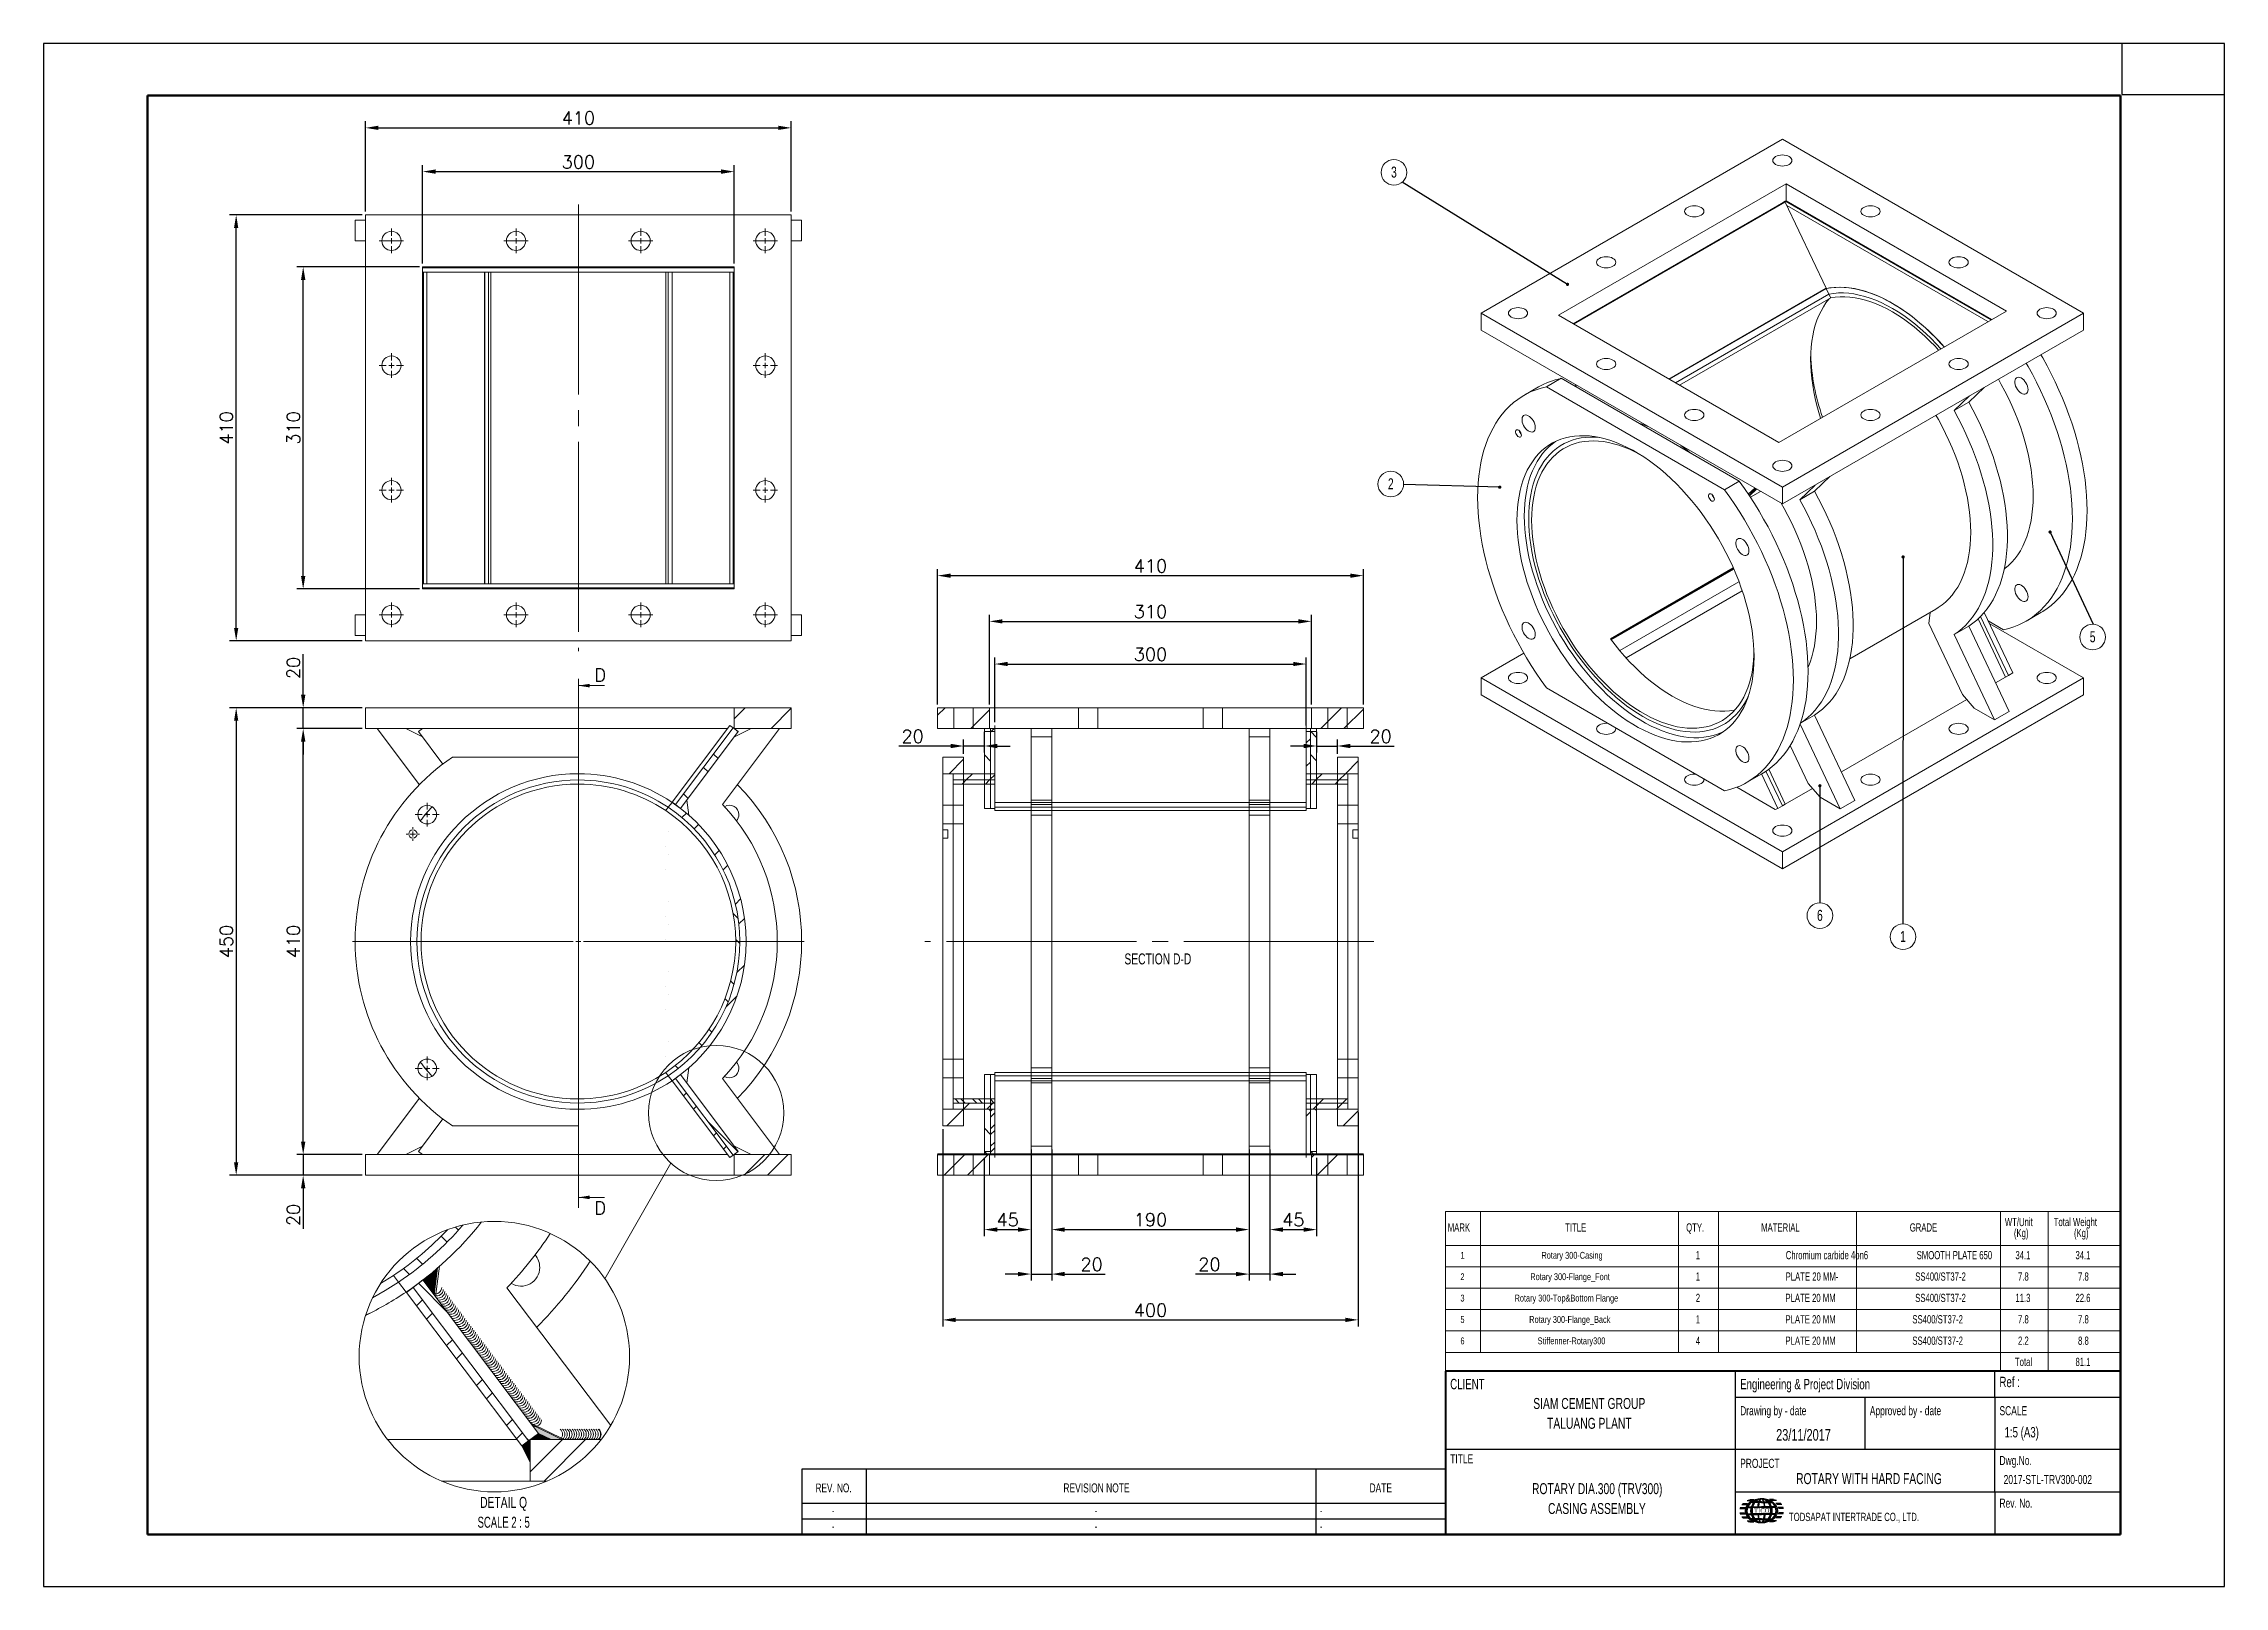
# Model space of a CAD drawing. Header units: millimetres. Extents: x -673 to 1427, y -743 to 742.
import ezdxf

# ---------------------------------------------------------------- set-up
doc = ezdxf.new("R2010")
doc.units = ezdxf.units.MM
doc.header["$LTSCALE"] = 12
doc.header["$MEASUREMENT"] = 0
doc.header["$PDSIZE"] = -3
doc.linetypes.add('SLD-Center', pattern=[19.05, 15.24, -1.27, 1.27, -1.27])
doc.linetypes.add('SLD-Solid', pattern=[0])
doc.layers.get('0').update_dxf_attribs({"color": 6})
doc.layers.add('FORMAT', color=7, linetype='SLD-Solid', lineweight=15)
for name, color, linetype in [('Frame', 7, 'Continuous'), ('Frame-title', 6, 'Continuous'), ('Layer1', 5, 'Continuous'), ('Layer2', 1, 'Continuous'), ('mainline', 3, 'Continuous'), ('SLD-0', 8, 'SLD-Solid'), ('text', 4, 'Continuous'), ('text-title', 7, 'Continuous')]:
    doc.layers.add(name, color=color, linetype=linetype)
doc.styles.add('SLDTEXTSTYLE1', font='TXT', dxfattribs={"width": 0.695402})
doc.styles.add('SLDTEXTSTYLE2', font='TXT', dxfattribs={"width": 0.7})
doc.styles.add('SLDTEXTSTYLE3', font='TXT', dxfattribs={"width": 0.645455})
doc.styles.get("Standard").update_dxf_attribs({"font": 'romans.shx'})
doc.dimstyles.new('ISO-25', dxfattribs={"dimtxt": 2.5, "dimasz": 2.5, "dimexe": 1.25, "dimexo": 0.625, "dimtad": 1, "dimtxsty": 'Standard', "dimcen": 2.5, "dimadec": 0, "dimazin": 0, "dimtfac": 1, "dimtmove": 0, "dimatfit": 3, "dimfxl": 0, "dimarcsym": 0})
pattern_1 = [(45, (-595.74, -742.603), (-33.676, 33.676), []), (45, (-573.29, -742.603), (-33.676, 33.676), [])]
pattern_2 = [(135, (-595.74, -742.603), (-33.676, -33.676), []), (135, (-595.74, -720.153), (-33.676, -33.676), [])]
pattern_3 = [(45, (-672.625, -742.603), (-11.22532, 11.22532), [])]
pattern_4 = [(45, (-672.625, -742.603), (-33.676, 33.676), []), (45, (-650.174, -742.603), (-33.676, 33.676), [])]
pattern_5 = [(135, (-672.625, -742.603), (-33.676, -33.676), []), (135, (-672.625, -720.153), (-33.676, -33.676), [])]

msp = doc.modelspace()

# ---------------------------------------------------------------- texts
at = {"color": 7, "linetype": 'Continuous', "lineweight": 0, "style": 'SLDTEXTSTYLE2'}
for s, insert, char_height, attachment_point in [('SECTION D-D', (400.432, -133.348), 10.58333, 2), ('23/11/2017', (1022.169, -591.134), 11.25, 2), ('ROTARY WITH HARD FACING', (1015.07, -633.609), 10.58333, 1), ('2017-STL-TRV300-002', (1214.863, -635.392), 8.75, 1)]:
    msp.add_mtext(s, dxfattribs=dict(at, insert=insert, char_height=char_height, attachment_point=attachment_point))
at = {"color": 0, "linetype": 'Continuous', "lineweight": 0, "style": 'SLDTEXTSTYLE2'}
for s, insert, char_height, attachment_point in [('MARK', (679.574, -393.185), 7.9375, 1), ('TITLE', (792.715, -393.185), 7.9375, 1), ('QTY.', (909.169, -393.185), 7.9375, 1), ('MATERIAL', (981.381, -393.185), 7.9375, 1), ('GRADE', (1124.475, -393.185), 7.9375, 1), ('WT/Unit', (1216.071, -387.894), 7.9375, 1), ('(Kg)', (1224.81, -398.477), 7.9375, 1), ('Total Weight', (1263.101, -387.894), 7.9375, 1), ('(Kg)', (1282.621, -398.477), 7.9375, 1), ('1', (918.451, -419.816), 7.937, 1), ('Chromium carbide 4on6', (1005.091, -419.816), 7.9375, 1), ('SMOOTH PLATE 650', (1131.153, -419.816), 7.9375, 1), ('34.1', (1226.251, -419.816), 7.9375, 1), ('34.1', (1284.062, -419.816), 7.9375, 1), ('1', (691.81, -420.64), 6.615, 1), ('Rotary 300-Flange_Font', (759.063, -441.223), 6.61458, 1), ('Rotary 300-Casing', (769.824, -420.64), 6.61458, 1), ('1', (918.451, -440.4), 7.937, 1), ('PLATE 20 MM-', (1004.973, -440.4), 7.9375, 1), ('SS400/ST37-2', (1129.737, -440.4), 7.9375, 1), ('7.8', (1228.72, -440.4), 7.9375, 1), ('7.8', (1286.531, -440.4), 7.9375, 1), ('3', (691.81, -461.806), 6.615, 1), ('2', (691.81, -441.223), 6.615, 1), ('Rotary 300-Top&Bottom Flange', (743.929, -461.806), 6.61458, 1), ('2', (918.451, -460.983), 7.937, 1), ('PLATE 20 MM', (1004.79, -460.983), 7.9375, 1), ('SS400/ST37-2', (1129.737, -460.983), 7.9375, 1), ('11.3', (1226.251, -460.983), 7.9375, 1), ('22.6', (1284.062, -460.983), 7.9375, 1), ('5', (691.81, -482.39), 6.615, 1), ('Rotary 300-Flange_Back', (758.034, -482.39), 6.61458, 1), ('1', (918.451, -481.566), 7.937, 1), ('PLATE 20 MM', (1004.79, -481.566), 7.9375, 1), ('SS400/ST37-2', (1126.981, -481.566), 7.9375, 1), ('7.8', (1228.72, -481.566), 7.9375, 1), ('7.8', (1286.531, -481.566), 7.9375, 1), ('6', (691.81, -502.973), 6.615, 1), ('Stiffenner-Rotary300', (766.168, -502.973), 6.61458, 1), ('4', (918.451, -502.15), 7.937, 1), ('PLATE 20 MM', (1004.79, -502.15), 7.9375, 1), ('SS400/ST37-2', (1126.981, -502.15), 7.9375, 1), ('2.2', (1228.72, -502.15), 7.9375, 1), ('8.8', (1286.531, -502.15), 7.9375, 1), ('Total', (1225.736, -522.595), 7.9375, 1), ('81.1', (1284.062, -522.595), 7.9375, 1), ('ROTARY DIA.300 (TRV300)', (823.519, -643.266), 10.58333, 2), ('CASING ASSEMBLY', (823.196, -662.377), 10.58333, 2)]:
    msp.add_mtext(s, dxfattribs=dict(at, insert=insert, char_height=char_height, attachment_point=attachment_point))
at = {"layer": 'mainline', "color": 7, "char_height": 12.5, "attachment_point": 5}
for insert in [(-136.632, 134.649), (-136.632, -378.411)]:
    msp.add_mtext('D', dxfattribs=dict(at, insert=insert))
at = {"layer": 'SLD-0', "attachment_point": 1, "style": 'SLDTEXTSTYLE1'}
for s, insert, char_height in [('CLIENT', (681.966, -542.898), 10), ('Engineering & Project Division', (961.166, -542.898), 10), ('Ref :', (1210.871, -540.846), 10), ('Drawing by - date', (961.149, -569.148), 8.75), ('Approved by - date', (1086.01, -569.148), 8.75), ('SCALE', (1210.871, -569.148), 8.75), ('TITLE', (681.966, -615.578), 8.75), ('PROJECT', (961.149, -619.801), 8.75), ('Dwg.No.', (1210.871, -617.096), 8.75), ('Rev. No.', (1210.871, -658.167), 8.75)]:
    msp.add_mtext(s, dxfattribs=dict(at, insert=insert, char_height=char_height))
at = {"layer": 'text', "insert": (1215.768, -589.236), "char_height": 10, "attachment_point": 1, "style": 'SLDTEXTSTYLE1'}
msp.add_mtext('1:5 (A3)', dxfattribs=at)
at = {"layer": 'text-title', "style": 'SLDTEXTSTYLE1'}
for s, insert, char_height, attachment_point in [('REV. NO.', (88.152, -643.602), 8.5, 2), ('REVISION NOTE', (341.328, -643.477), 8.75, 2), ('DATE', (615.073, -643.477), 8.75, 2), ('-', (87.736, -666.359), 7, 2), ('-', (340.898, -666.356), 7, 2), ('-', (556.487, -666.356), 7, 1), ('TODSAPAT INTERTRADE CO., LTD.', (1008.153, -671.761), 8, 1), ('-', (87.736, -681.359), 7, 2), ('-', (340.898, -681.356), 7, 2), ('-', (556.487, -681.356), 7, 1)]:
    msp.add_mtext(s, dxfattribs=dict(at, insert=insert, char_height=char_height, attachment_point=attachment_point))

# ---------------------------------------------------------------- blocks, each defined once
blk = doc.blocks.new('A$C423238B9')
at = {"layer": 'Layer1'}
for p, q in [((10.6, 30.4), (17.4, 30.4)), ((12.8, 34.5), (19.6, 34.5)), ((13.4, 35.1), (20.1, 35.1)), ((14, 35.9), (20.8, 35.9)), ((20, 40.1), (26.3, 40.1)), ((21.7, 40.8), (27.8, 40.8)), ((23.8, 41.5), (29.5, 41.5)), ((56.4, 41.5), (50.7, 41.5)), ((58.5, 40.8), (52.4, 40.8)), ((60.2, 40.1), (53.9, 40.1)), ((66.2, 35.9), (59.4, 35.9)), ((66.9, 35.1), (60.1, 35.1)), ((67.4, 34.5), (60.6, 34.5)), ((69.6, 30.4), (62.8, 30.4)), ((10.2, 29), (17, 29)), ((10.2, 23.5), (17, 23.5)), ((10.3, 29.7), (17.2, 29.7)), ((10.3, 22.8), (17.2, 22.8)), ((10.6, 22), (17.4, 22)), ((12.8, 18), (19.6, 18)), ((13.4, 17.3), (20.1, 17.3)), ((14, 16.5), (20.8, 16.5)), ((20, 12.3), (26.3, 12.3)), ((21.7, 11.6), (27.8, 11.6)), ((23.8, 10.9), (29.5, 10.9)), ((56.4, 10.9), (50.7, 10.9)), ((58.5, 11.6), (52.4, 11.6)), ((60.2, 12.3), (53.9, 12.3)), ((66.2, 16.5), (59.4, 16.5)), ((66.9, 17.3), (60.1, 17.3)), ((67.4, 18), (60.6, 18)), ((69.6, 22), (62.8, 22)), ((69.9, 29.7), (63, 29.7)), ((69.9, 22.8), (63, 22.8)), ((70, 29), (63.2, 29)), ((70, 23.5), (63.2, 23.5))]:
    blk.add_line(p, q, dxfattribs=at)
at = {"layer": 'Layer2'}
for p, q in [((20.5, 30.7), (25.9, 30.7)), ((20.8, 31.5), (26.1, 31.5)), ((29.2, 37.3), (25.1, 37.3)), ((29.9, 38.1), (26, 38.1)), ((39.7, 30.7), (27.4, 30.7)), ((27.6, 31.5), (34.9, 31.5)), ((36, 37.3), (30.3, 37.3)), ((36.2, 38.1), (30.9, 38.1)), ((35.7, 31.5), (39.7, 31.5)), ((39.7, 37.3), (36.5, 37.3)), ((39.7, 38.1), (36.7, 38.1)), ((39.7, 38.1), (42.7, 38.1)), ((39.7, 37.3), (42.9, 37.3)), ((43.8, 31.5), (39.7, 31.5)), ((39.7, 30.7), (52.1, 30.7)), ((43.3, 38.1), (48.6, 38.1)), ((43.5, 37.3), (49.1, 37.3)), ((51.9, 31.5), (44.6, 31.5)), ((49.6, 38.1), (53.5, 38.1)), ((50.2, 37.3), (54.4, 37.3)), ((58.7, 31.5), (53.3, 31.5)), ((59, 30.7), (53.5, 30.7)), ((20.5, 21.7), (25.9, 21.7)), ((20.8, 20.9), (26.1, 20.9)), ((29.2, 15.1), (25.1, 15.1)), ((29.9, 14.3), (26, 14.3)), ((39.7, 21.7), (27.4, 21.7)), ((27.4, 21.7), (39.7, 21.7)), ((27.6, 20.9), (34.9, 20.9)), ((36, 15.1), (30.3, 15.1)), ((36.2, 14.3), (30.9, 14.3)), ((35.7, 20.9), (39.7, 20.9)), ((39.7, 15.1), (36.5, 15.1)), ((39.7, 14.3), (36.7, 14.3)), ((39.7, 21.7), (52.1, 21.7)), ((52.1, 21.7), (39.7, 21.7)), ((43.8, 20.9), (39.7, 20.9)), ((39.7, 15.1), (42.9, 15.1)), ((39.7, 14.3), (42.7, 14.3)), ((43.3, 14.3), (48.6, 14.3)), ((43.5, 15.1), (49.1, 15.1)), ((51.9, 20.9), (44.6, 20.9)), ((49.6, 14.3), (53.5, 14.3)), ((50.2, 15.1), (54.4, 15.1)), ((58.7, 20.9), (53.3, 20.9)), ((59, 21.7), (53.5, 21.7))]:
    blk.add_line(p, q, dxfattribs=at)
for major_axis, ratio, start_param, end_param in [((-20, 0), 0.81474, 9.753125299455156, 16.03631060663474), ((-20, 0), 0.81474, 10.239118, 16.522303), ((0, 16.3), 0.879437, 11.323922, 17.607107), ((0, 16.3), 0.879437, 10.7148782070303, 16.99806351420989), ((0, 16.3), 0.879437, 11.8099142296908, 18.09309953687039), ((0, 16.3), 0.879437, 7.573286, 8.134678), ((0, 16.3), 0.879437, 7.103736, 7.525634), ((-0.1, 16.3), 0.262552, 0.817837, 1.240529), ((-0.1, 16.3), 0.262552, 0.065545, 0.753571), ((0, -16.3), 0.314277, 2.385136, 3.069213), ((0, -16.3), 0.314277, 1.899144, 2.321042), ((-20, 0), 0.81474, 9.144082, 9.705474), ((20, 0), 0.81474, 10.239118, 10.995574), ((0, 16.3), 0.879437, 8.182329, 8.604227), ((0, 16.3), 0.879437, 2.385136, 3.141593), ((0, 16.3), 0.314277, 1.899144, 2.321042), ((0, 16.3), 0.314277, 2.385136, 3.069213), ((0.1, -16.3), 0.262552, 0.065545, 0.753571), ((0.1, -16.3), 0.262552, 0.817837, 1.240529), ((0, 16.3), 0.879437, 10.245329, 10.667227), ((-20, 0), 0.81474, 8.674533, 9.096431)]:
    blk.add_ellipse((39.7, 26.2), major_axis=major_axis, ratio=ratio, start_param=start_param, end_param=end_param, dxfattribs=at)
at = {"layer": 'Layer2', "extrusion": (0, 0, -1)}
blk.add_ellipse((39.7, 26.2), major_axis=(-22.2, 0), ratio=0.733333, dxfattribs=at)
for major_axis, ratio, start_param, end_param in [((20, 0), 0.81474, 9.144082, 9.705474), ((20, 0), 0.81474, 9.753125, 10.175023), ((0, 16.3), 0.787941, 7.573286, 13.856471), ((0, 16.3), 0.787941, 7.573286, 13.856471), ((0, 16.3), 0.787941, 5.526729, 11.809914), ((0, 16.3), 0.787941, 7.103736389987955, 13.38692169716754), ((0, 16.3), 0.787941, 7.103736389987955, 13.38692169716754), ((20, 0), 0.81474, 10.239118, 10.995574), ((0, 16.3), 0.787941, 10.714878, 11.27627), ((0, 16.3), 0.787941, 10.714878, 11.27627), ((0, 16.3), 0.787941, 11.323922, 11.74582), ((0, -16.3), 0.314277, 1.899144, 2.321042), ((0, -16.3), 0.314277, 2.385136, 3.069213), ((0.1, 16.3), 0.262552, 0.065545, 0.753571), ((0.1, 16.3), 0.262552, 0.817837, 1.240529), ((20, 0), 0.81474, 8.674533, 9.096431), ((0, 16.3), 0.787941, 10.245329, 10.667227), ((0, 16.3), 0.787941, 10.245329, 10.667227), ((0, 16.3), 0.787941, 8.668322, 10.181234), ((0, 16.3), 0.787941, 8.668322, 10.181234), ((-0.1, -16.3), 0.262552, 0.817837, 1.240529), ((-0.1, -16.3), 0.262552, 0.065545, 0.753571), ((-20, 0), 0.81474, 10.239118, 10.995574), ((0, 16.3), 0.314277, 2.385136, 3.069213), ((0, 16.3), 0.314277, 1.899144, 2.321042), ((0, 16.3), 0.787941, 8.182329, 8.604227), ((0, 16.3), 0.787941, 8.182329, 8.604227)]:
    blk.add_ellipse((39.7, 26.2), major_axis=major_axis, ratio=ratio, start_param=start_param, end_param=end_param, dxfattribs=at)
at = {"layer": 'text', "color": 5, "insert": (40.1, 26.3), "char_height": 5.933, "attachment_point": 5}
blk.add_mtext('{\\fTimes New Roman|b0|i0|c0|p18;TICO}', dxfattribs=at)
blk = doc.blocks.new('SW_NOTE_33')
at = {"color": 0, "linetype": 'Continuous', "lineweight": 0, "char_height": 2.1167, "attachment_point": 2, "style": 'SLDTEXTSTYLE2'}
for s, insert in [('SIAM CEMENT GROUP', (11.38, 2.73)), ('TALUANG PLANT', (11.4, -1.09))]:
    blk.add_mtext(s, dxfattribs=dict(at, insert=insert))
blk = doc.blocks.new('*D30')
at = {"color": 0, "linetype": 'SLD-Solid', "lineweight": -2}
for p, q in [((-365.7, 103.1), (-493.4, 103.1)), ((-487.1, 90.6), (-487.1, -334.4)), ((-365.7, -346.9), (-493.4, -346.9))]:
    blk.add_line(p, q, dxfattribs=at)
at = {"color": 0, "linetype": 'SLD-Solid'}
for points in [[(-489.2, 90.6), (-485.1, 90.6), (-487.1, 103.1)], [(-489.2, -334.4), (-485.1, -334.4), (-487.1, -346.9)]]:
    blk.add_solid(points, dxfattribs=at)
at = {"layer": 'Defpoints', "color": 0, "linetype": 'SLD-Solid'}
for p in [(-362.6, 103.1), (-487.1, -346.9), (-362.6, -346.9)]:
    blk.add_point(p, dxfattribs=at)
at = {"color": 7, "linetype": 'SLD-Solid', "lineweight": 0, "insert": (-502.8, -121.9), "char_height": 12.5, "attachment_point": 2, "rotation": 90}
blk.add_mtext('450', dxfattribs=at)
blk = doc.blocks.new('*D31')
at = {"color": 0, "linetype": 'SLD-Solid', "lineweight": -2}
for p, q in [((-422.6, 115.6), (-422.6, 154.6)), ((-365.7, 103.1), (-428.8, 103.1)), ((-422.6, 83.1), (-422.6, 103.1)), ((-365.7, 83.1), (-428.8, 83.1)), ((-422.6, 70.6), (-422.6, 58.1))]:
    blk.add_line(p, q, dxfattribs=at)
at = {"color": 0, "linetype": 'SLD-Solid'}
for points in [[(-424.7, 115.6), (-420.5, 115.6), (-422.6, 103.1)], [(-424.7, 70.6), (-420.5, 70.6), (-422.6, 83.1)]]:
    blk.add_solid(points, dxfattribs=at)
at = {"layer": 'Defpoints', "color": 0, "linetype": 'SLD-Solid'}
for p in [(-422.6, 103.1), (-362.6, 103.1), (-362.6, 83.1)]:
    blk.add_point(p, dxfattribs=at)
at = {"color": 7, "linetype": 'SLD-Solid', "lineweight": 0, "insert": (-438.2, 141.4), "char_height": 12.5, "attachment_point": 2, "rotation": 90}
blk.add_mtext('20', dxfattribs=at)
blk = doc.blocks.new('*D32')
at = {"color": 0, "linetype": 'SLD-Solid', "lineweight": -2}
for p, q in [((-422.6, -314.4), (-422.6, -301.9)), ((-365.7, -326.9), (-428.8, -326.9)), ((-422.6, -326.9), (-422.6, -346.9)), ((-365.7, -346.9), (-428.8, -346.9)), ((-422.6, -359.4), (-422.6, -398.4))]:
    blk.add_line(p, q, dxfattribs=at)
at = {"color": 0, "linetype": 'SLD-Solid'}
for points in [[(-424.7, -314.4), (-420.5, -314.4), (-422.6, -326.9)], [(-424.7, -359.4), (-420.5, -359.4), (-422.6, -346.9)]]:
    blk.add_solid(points, dxfattribs=at)
at = {"layer": 'Defpoints', "color": 0, "linetype": 'SLD-Solid'}
for p in [(-362.6, -326.9), (-422.6, -346.9), (-362.6, -346.9)]:
    blk.add_point(p, dxfattribs=at)
at = {"color": 7, "linetype": 'SLD-Solid', "lineweight": 0, "insert": (-438.2, -385.1), "char_height": 12.5, "attachment_point": 2, "rotation": 90}
blk.add_mtext('20', dxfattribs=at)
blk = doc.blocks.new('SW_CENTERMARKSYMBOL_1')
at = {"color": 0, "linetype": 'SLD-Solid', "lineweight": 0}
for p, q in [((0, 1), (0, 43.5)), ((-1, 0), (-43.5, 0)), ((0, 0), (-0.5, 0)), ((0, 0), (0, 0.5)), ((0, 0), (0, -0.5)), ((0, 0), (0.5, 0)), ((1, 0), (43.5, 0)), ((0, -1), (0, -43.5))]:
    blk.add_line(p, q, dxfattribs=at)
blk = doc.blocks.new('SW_CENTERMARKSYMBOL_2')
at = {"color": 0, "linetype": 'SLD-Solid', "lineweight": 0}
for p, q in [((-1, 0), (-2.3, 0)), ((0, 0), (-0.5, 0)), ((0, 1), (0, 2.3)), ((0, 0), (0, 0.5)), ((0, 0), (0, -0.5)), ((0, 0), (0.5, 0)), ((1, 0), (2.3, 0)), ((0, -1), (0, -2.3))]:
    blk.add_line(p, q, dxfattribs=at)
blk = doc.blocks.new('SW_CENTERMARKSYMBOL_3')
at = {"color": 0, "linetype": 'SLD-Solid', "lineweight": 0}
for p, q in [((-1, 0), (-1.3, 0)), ((0, 0), (-0.5, 0)), ((0, 1), (0, 1.3)), ((0, 0), (0, 0.5)), ((0, 0), (0, -0.5)), ((0, 0), (0.5, 0)), ((1, 0), (1.3, 0)), ((0, -1), (0, -1.3))]:
    blk.add_line(p, q, dxfattribs=at)
blk = doc.blocks.new('SW_CENTERMARKSYMBOL_4')
at = {"color": 0, "linetype": 'SLD-Solid', "lineweight": 0}
for p, q in [((-1, 0), (-2.3, 0)), ((0, 0), (-0.5, 0)), ((0, 1), (0, 2.3)), ((0, 0), (0, 0.5)), ((0, 0), (0, -0.5)), ((0, 0), (0.5, 0)), ((1, 0), (2.3, 0)), ((0, -1), (0, -2.3))]:
    blk.add_line(p, q, dxfattribs=at)
blk = doc.blocks.new('*D33')
at = {"color": 0, "linetype": 'SLD-Solid', "lineweight": -2}
for p, q in [((-362.6, 580.7), (-362.6, 667.6)), ((-350.1, 661.3), (34.9, 661.3)), ((47.4, 580.7), (47.4, 667.6))]:
    blk.add_line(p, q, dxfattribs=at)
at = {"color": 0, "linetype": 'SLD-Solid'}
for points in [[(-350.1, 663.4), (-350.1, 659.3), (-362.6, 661.3)], [(34.9, 663.4), (34.9, 659.3), (47.4, 661.3)]]:
    blk.add_solid(points, dxfattribs=at)
at = {"layer": 'Defpoints', "color": 0, "linetype": 'SLD-Solid'}
for p in [(47.4, 661.3), (-362.6, 577.5), (47.4, 577.5)]:
    blk.add_point(p, dxfattribs=at)
at = {"color": 7, "linetype": 'SLD-Solid', "lineweight": 0, "insert": (-157.6, 677), "char_height": 12.5, "attachment_point": 2}
blk.add_mtext('410', dxfattribs=at)
blk = doc.blocks.new('*D34')
at = {"color": 0, "linetype": 'SLD-Solid', "lineweight": -2}
for p, q in [((-365.7, 577.5), (-493.4, 577.5)), ((-487.1, 180), (-487.1, 565)), ((-365.7, 167.5), (-493.4, 167.5))]:
    blk.add_line(p, q, dxfattribs=at)
at = {"color": 0, "linetype": 'SLD-Solid'}
for points in [[(-489.2, 565), (-485.1, 565), (-487.1, 577.5)], [(-489.2, 180), (-485.1, 180), (-487.1, 167.5)]]:
    blk.add_solid(points, dxfattribs=at)
at = {"layer": 'Defpoints', "color": 0, "linetype": 'SLD-Solid'}
for p in [(-487.1, 577.5), (-362.6, 577.5), (-362.6, 167.5)]:
    blk.add_point(p, dxfattribs=at)
at = {"color": 7, "linetype": 'SLD-Solid', "lineweight": 0, "insert": (-502.8, 372.5), "char_height": 12.5, "attachment_point": 2, "rotation": 90}
blk.add_mtext('410', dxfattribs=at)
blk = doc.blocks.new('*D35')
at = {"color": 0, "linetype": 'SLD-Solid', "lineweight": -2}
for p, q in [((-307.6, 530.7), (-307.6, 625.5)), ((-295.1, 619.2), (-20.1, 619.2)), ((-7.6, 530.7), (-7.6, 625.5))]:
    blk.add_line(p, q, dxfattribs=at)
at = {"color": 0, "linetype": 'SLD-Solid'}
for points in [[(-295.1, 621.3), (-295.1, 617.1), (-307.6, 619.2)], [(-20.1, 621.3), (-20.1, 617.1), (-7.6, 619.2)]]:
    blk.add_solid(points, dxfattribs=at)
at = {"layer": 'Defpoints', "color": 0, "linetype": 'SLD-Solid'}
for p in [(-7.6, 619.2), (-307.6, 527.5), (-7.6, 527.5)]:
    blk.add_point(p, dxfattribs=at)
at = {"color": 7, "linetype": 'SLD-Solid', "lineweight": 0, "insert": (-157.6, 634.8), "char_height": 12.5, "attachment_point": 2}
blk.add_mtext('300', dxfattribs=at)
blk = doc.blocks.new('*D36')
at = {"color": 0, "linetype": 'SLD-Solid', "lineweight": -2}
for p, q in [((-310.7, 527.5), (-428.8, 527.5)), ((-422.6, 230), (-422.6, 515)), ((-310.7, 217.5), (-428.8, 217.5))]:
    blk.add_line(p, q, dxfattribs=at)
at = {"color": 0, "linetype": 'SLD-Solid'}
for points in [[(-424.7, 515), (-420.5, 515), (-422.6, 527.5)], [(-424.7, 230), (-420.5, 230), (-422.6, 217.5)]]:
    blk.add_solid(points, dxfattribs=at)
at = {"layer": 'Defpoints', "color": 0, "linetype": 'SLD-Solid'}
for p in [(-422.6, 527.5), (-307.6, 527.5), (-307.6, 217.5)]:
    blk.add_point(p, dxfattribs=at)
at = {"color": 7, "linetype": 'SLD-Solid', "lineweight": 0, "insert": (-438.2, 372.5), "char_height": 12.5, "attachment_point": 2, "rotation": 90}
blk.add_mtext('310', dxfattribs=at)
blk = doc.blocks.new('SW_CENTERMARKSYMBOL_5')
at = {"color": 0, "linetype": 'SLD-Solid', "lineweight": 0}
for p, q in [((-1, 0), (-2.35, 0)), ((0, 0), (-0.5, 0)), ((0, 1), (0, 2.35)), ((0, 0), (0, 0.5)), ((0, 0), (0, -0.5)), ((0, 0), (0.5, 0)), ((1, 0), (2.35, 0)), ((0, -1), (0, -2.35))]:
    blk.add_line(p, q, dxfattribs=at)
blk = doc.blocks.new('SW_CENTERMARKSYMBOL_6')
at = {"color": 0, "linetype": 'SLD-Solid', "lineweight": 0}
for p, q in [((-1, 0), (-2.35, 0)), ((0, 0), (-0.5, 0)), ((0, 1), (0, 2.35)), ((0, 0), (0, 0.5)), ((0, 0), (0, -0.5)), ((0, 0), (0.5, 0)), ((1, 0), (2.35, 0)), ((0, -1), (0, -2.35))]:
    blk.add_line(p, q, dxfattribs=at)
blk = doc.blocks.new('SW_CENTERMARKSYMBOL_7')
at = {"color": 0, "linetype": 'SLD-Solid', "lineweight": 0}
for p, q in [((-1, 0), (-2.35, 0)), ((0, 0), (-0.5, 0)), ((0, 1), (0, 2.35)), ((0, 0), (0, 0.5)), ((0, 0), (0, -0.5)), ((0, 0), (0.5, 0)), ((1, 0), (2.35, 0)), ((0, -1), (0, -2.35))]:
    blk.add_line(p, q, dxfattribs=at)
blk = doc.blocks.new('SW_CENTERMARKSYMBOL_8')
at = {"color": 0, "linetype": 'SLD-Solid', "lineweight": 0}
for p, q in [((-1, 0), (-2.35, 0)), ((0, 0), (-0.5, 0)), ((0, 1), (0, 2.35)), ((0, 0), (0, 0.5)), ((0, 0), (0, -0.5)), ((0, 0), (0.5, 0)), ((1, 0), (2.35, 0)), ((0, -1), (0, -2.35))]:
    blk.add_line(p, q, dxfattribs=at)
blk = doc.blocks.new('SW_CENTERMARKSYMBOL_9')
at = {"color": 0, "linetype": 'SLD-Solid', "lineweight": 0}
for p, q in [((-1, 0), (-2.35, 0)), ((0, 0), (-0.5, 0)), ((0, 1), (0, 2.35)), ((0, 0), (0, 0.5)), ((0, 0), (0, -0.5)), ((0, 0), (0.5, 0)), ((1, 0), (2.35, 0)), ((0, -1), (0, -2.35))]:
    blk.add_line(p, q, dxfattribs=at)
blk = doc.blocks.new('SW_CENTERMARKSYMBOL_10')
at = {"color": 0, "linetype": 'SLD-Solid', "lineweight": 0}
for p, q in [((-1, 0), (-2.35, 0)), ((0, 0), (-0.5, 0)), ((0, 1), (0, 2.35)), ((0, 0), (0, 0.5)), ((0, 0), (0, -0.5)), ((0, 0), (0.5, 0)), ((1, 0), (2.35, 0)), ((0, -1), (0, -2.35))]:
    blk.add_line(p, q, dxfattribs=at)
blk = doc.blocks.new('SW_CENTERMARKSYMBOL_11')
at = {"color": 0, "linetype": 'SLD-Solid', "lineweight": 0}
for p, q in [((-1, 0), (-2.35, 0)), ((0, 0), (-0.5, 0)), ((0, 1), (0, 2.35)), ((0, 0), (0, 0.5)), ((0, 0), (0, -0.5)), ((0, 0), (0.5, 0)), ((1, 0), (2.35, 0)), ((0, -1), (0, -2.35))]:
    blk.add_line(p, q, dxfattribs=at)
blk = doc.blocks.new('SW_CENTERMARKSYMBOL_12')
at = {"color": 0, "linetype": 'SLD-Solid', "lineweight": 0}
for p, q in [((-1, 0), (-2.35, 0)), ((0, 0), (-0.5, 0)), ((0, 1), (0, 2.35)), ((0, 0), (0, 0.5)), ((0, 0), (0, -0.5)), ((0, 0), (0.5, 0)), ((1, 0), (2.35, 0)), ((0, -1), (0, -2.35))]:
    blk.add_line(p, q, dxfattribs=at)
blk = doc.blocks.new('SW_CENTERMARKSYMBOL_13')
at = {"color": 0, "linetype": 'SLD-Solid', "lineweight": 0}
for p, q in [((-1, 0), (-2.35, 0)), ((0, 0), (-0.5, 0)), ((0, 1), (0, 2.35)), ((0, 0), (0, 0.5)), ((0, 0), (0, -0.5)), ((0, 0), (0.5, 0)), ((1, 0), (2.35, 0)), ((0, -1), (0, -2.35))]:
    blk.add_line(p, q, dxfattribs=at)
blk = doc.blocks.new('SW_CENTERMARKSYMBOL_14')
at = {"color": 0, "linetype": 'SLD-Solid', "lineweight": 0}
for p, q in [((-1, 0), (-2.35, 0)), ((0, 0), (-0.5, 0)), ((0, 1), (0, 2.35)), ((0, 0), (0, 0.5)), ((0, 0), (0, -0.5)), ((0, 0), (0.5, 0)), ((1, 0), (2.35, 0)), ((0, -1), (0, -2.35))]:
    blk.add_line(p, q, dxfattribs=at)
blk = doc.blocks.new('SW_CENTERMARKSYMBOL_15')
at = {"color": 0, "linetype": 'SLD-Solid', "lineweight": 0}
for p, q in [((-1, 0), (-2.35, 0)), ((0, 0), (-0.5, 0)), ((0, 1), (0, 2.35)), ((0, 0), (0, 0.5)), ((0, 0), (0, -0.5)), ((0, 0), (0.5, 0)), ((1, 0), (2.35, 0)), ((0, -1), (0, -2.35))]:
    blk.add_line(p, q, dxfattribs=at)
blk = doc.blocks.new('SW_CENTERMARKSYMBOL_16')
at = {"color": 0, "linetype": 'SLD-Solid', "lineweight": 0}
for p, q in [((-1, 0), (-2.35, 0)), ((0, 0), (-0.5, 0)), ((0, 1), (0, 2.35)), ((0, 0), (0, 0.5)), ((0, 0), (0, -0.5)), ((0, 0), (0.5, 0)), ((1, 0), (2.35, 0)), ((0, -1), (0, -2.35))]:
    blk.add_line(p, q, dxfattribs=at)
blk = doc.blocks.new('*D37')
at = {"color": 0, "linetype": 'SLD-Solid', "lineweight": -2}
for p, q in [((188.3, 106.2), (188.3, 236.5)), ((598.3, 106.2), (598.3, 236.5)), ((200.8, 230.3), (585.8, 230.3))]:
    blk.add_line(p, q, dxfattribs=at)
at = {"color": 0, "linetype": 'SLD-Solid'}
for points in [[(200.8, 232.3), (200.8, 228.2), (188.3, 230.3)], [(585.8, 232.3), (585.8, 228.2), (598.3, 230.3)]]:
    blk.add_solid(points, dxfattribs=at)
at = {"layer": 'Defpoints', "color": 0, "linetype": 'SLD-Solid'}
for p in [(598.3, 230.3), (188.3, 103.1), (598.3, 103.1)]:
    blk.add_point(p, dxfattribs=at)
at = {"color": 7, "linetype": 'SLD-Solid', "lineweight": 0, "insert": (393.3, 245.9), "char_height": 12.5, "attachment_point": 2}
blk.add_mtext('410 ', dxfattribs=at)
blk = doc.blocks.new('*D38')
at = {"color": 0, "linetype": 'SLD-Solid', "lineweight": -2}
for p, q in [((238.3, 106.2), (238.3, 192.5)), ((548.3, 106.2), (548.3, 192.5)), ((250.8, 186.3), (535.8, 186.3))]:
    blk.add_line(p, q, dxfattribs=at)
at = {"color": 0, "linetype": 'SLD-Solid'}
for points in [[(250.8, 188.3), (250.8, 184.2), (238.3, 186.3)], [(535.8, 188.3), (535.8, 184.2), (548.3, 186.3)]]:
    blk.add_solid(points, dxfattribs=at)
at = {"layer": 'Defpoints', "color": 0, "linetype": 'SLD-Solid'}
for p in [(548.3, 186.3), (238.3, 103.1), (548.3, 103.1)]:
    blk.add_point(p, dxfattribs=at)
at = {"color": 7, "linetype": 'SLD-Solid', "lineweight": 0, "insert": (393.3, 201.9), "char_height": 12.5, "attachment_point": 2}
blk.add_mtext('310', dxfattribs=at)
blk = doc.blocks.new('*D39')
at = {"color": 0, "linetype": 'SLD-Solid', "lineweight": -2}
for p, q in [((243.3, 89.3), (243.3, 151.5)), ((543.3, 86.2), (543.3, 151.5)), ((255.8, 145.2), (530.8, 145.2))]:
    blk.add_line(p, q, dxfattribs=at)
at = {"color": 0, "linetype": 'SLD-Solid'}
for points in [[(255.8, 147.3), (255.8, 143.2), (243.3, 145.2)], [(530.8, 147.3), (530.8, 143.2), (543.3, 145.2)]]:
    blk.add_solid(points, dxfattribs=at)
at = {"layer": 'Defpoints', "color": 0, "linetype": 'SLD-Solid'}
for p in [(543.3, 145.2), (243.3, 86.1), (543.3, 83.1)]:
    blk.add_point(p, dxfattribs=at)
at = {"color": 7, "linetype": 'SLD-Solid', "lineweight": 0, "insert": (393.3, 160.9), "char_height": 12.5, "attachment_point": 2}
blk.add_mtext('300', dxfattribs=at)
blk = doc.blocks.new('*D40')
at = {"color": 0, "linetype": 'SLD-Solid', "lineweight": -2}
for p, q in [((233.3, -330), (233.3, -405.4)), ((278.3, -322), (278.3, -405.4)), ((245.8, -399.2), (265.8, -399.2))]:
    blk.add_line(p, q, dxfattribs=at)
at = {"color": 0, "linetype": 'SLD-Solid'}
for points in [[(245.8, -397.1), (245.8, -401.3), (233.3, -399.2)], [(265.8, -397.1), (265.8, -401.3), (278.3, -399.2)]]:
    blk.add_solid(points, dxfattribs=at)
at = {"layer": 'Defpoints', "color": 0, "linetype": 'SLD-Solid'}
for p in [(233.3, -326.9), (278.3, -318.9), (278.3, -399.2)]:
    blk.add_point(p, dxfattribs=at)
at = {"color": 7, "linetype": 'SLD-Solid', "lineweight": 0, "insert": (255.8, -383.5), "char_height": 12.5, "attachment_point": 2}
blk.add_mtext('45', dxfattribs=at)
blk = doc.blocks.new('*D41')
at = {"color": 0, "linetype": 'SLD-Solid', "lineweight": -2}
for p, q in [((278.3, -322), (278.3, -448.3)), ((298.3, -322), (298.3, -448.3)), ((265.8, -442), (253.3, -442)), ((278.3, -442), (298.3, -442)), ((310.8, -442), (349.8, -442))]:
    blk.add_line(p, q, dxfattribs=at)
at = {"color": 0, "linetype": 'SLD-Solid'}
for points in [[(265.8, -439.9), (265.8, -444.1), (278.3, -442)], [(310.8, -439.9), (310.8, -444.1), (298.3, -442)]]:
    blk.add_solid(points, dxfattribs=at)
at = {"layer": 'Defpoints', "color": 0, "linetype": 'SLD-Solid'}
for p in [(278.3, -318.9), (298.3, -318.9), (298.3, -442)]:
    blk.add_point(p, dxfattribs=at)
at = {"color": 7, "linetype": 'SLD-Solid', "lineweight": 0, "insert": (336.6, -426.4), "char_height": 12.5, "attachment_point": 2}
blk.add_mtext('20', dxfattribs=at)
blk = doc.blocks.new('*D42')
at = {"color": 0, "linetype": 'SLD-Solid', "lineweight": -2}
for p, q in [((298.3, -322), (298.3, -405.4)), ((488.3, -322), (488.3, -405.4)), ((310.8, -399.2), (475.8, -399.2))]:
    blk.add_line(p, q, dxfattribs=at)
at = {"color": 0, "linetype": 'SLD-Solid'}
for points in [[(310.8, -397.1), (310.8, -401.3), (298.3, -399.2)], [(475.8, -397.1), (475.8, -401.3), (488.3, -399.2)]]:
    blk.add_solid(points, dxfattribs=at)
at = {"layer": 'Defpoints', "color": 0, "linetype": 'SLD-Solid'}
for p in [(298.3, -318.9), (488.3, -318.9), (488.3, -399.2)]:
    blk.add_point(p, dxfattribs=at)
at = {"color": 7, "linetype": 'SLD-Solid', "lineweight": 0, "insert": (393.3, -383.5), "char_height": 12.5, "attachment_point": 2}
blk.add_mtext('190', dxfattribs=at)
blk = doc.blocks.new('*D43')
at = {"color": 0, "linetype": 'SLD-Solid', "lineweight": -2}
for p, q in [((488.3, -322), (488.3, -448.3)), ((508.3, -322), (508.3, -448.3)), ((475.8, -442), (436.8, -442)), ((508.3, -442), (488.3, -442)), ((520.8, -442), (533.3, -442))]:
    blk.add_line(p, q, dxfattribs=at)
at = {"color": 0, "linetype": 'SLD-Solid'}
for points in [[(475.8, -439.9), (475.8, -444.1), (488.3, -442)], [(520.8, -439.9), (520.8, -444.1), (508.3, -442)]]:
    blk.add_solid(points, dxfattribs=at)
at = {"layer": 'Defpoints', "color": 0, "linetype": 'SLD-Solid'}
for p in [(488.3, -318.9), (508.3, -318.9), (508.3, -442)]:
    blk.add_point(p, dxfattribs=at)
at = {"color": 7, "linetype": 'SLD-Solid', "lineweight": 0, "insert": (450.1, -426.4), "char_height": 12.5, "attachment_point": 2}
blk.add_mtext('20', dxfattribs=at)
blk = doc.blocks.new('*D44')
at = {"color": 0, "linetype": 'SLD-Solid', "lineweight": -2}
for p, q in [((508.3, -322), (508.3, -405.4)), ((553.3, -330), (553.3, -405.4)), ((520.8, -399.2), (540.8, -399.2))]:
    blk.add_line(p, q, dxfattribs=at)
at = {"color": 0, "linetype": 'SLD-Solid'}
for points in [[(520.8, -397.1), (520.8, -401.3), (508.3, -399.2)], [(540.8, -397.1), (540.8, -401.3), (553.3, -399.2)]]:
    blk.add_solid(points, dxfattribs=at)
at = {"layer": 'Defpoints', "color": 0, "linetype": 'SLD-Solid'}
for p in [(508.3, -318.9), (553.3, -326.9), (553.3, -399.2)]:
    blk.add_point(p, dxfattribs=at)
at = {"color": 7, "linetype": 'SLD-Solid', "lineweight": 0, "insert": (530.8, -383.5), "char_height": 12.5, "attachment_point": 2}
blk.add_mtext('45', dxfattribs=at)
blk = doc.blocks.new('*D45')
at = {"color": 0, "linetype": 'SLD-Solid', "lineweight": -2}
for p, q in [((593.3, -286.5), (593.3, -492.4)), ((193.3, -302.5), (193.3, -492.4)), ((205.8, -486.1), (580.8, -486.1))]:
    blk.add_line(p, q, dxfattribs=at)
at = {"color": 0, "linetype": 'SLD-Solid'}
for points in [[(205.8, -484), (205.8, -488.2), (193.3, -486.1)], [(580.8, -484), (580.8, -488.2), (593.3, -486.1)]]:
    blk.add_solid(points, dxfattribs=at)
at = {"layer": 'Defpoints', "color": 0, "linetype": 'SLD-Solid'}
for p in [(593.3, -283.4), (193.3, -299.4), (593.3, -486.1)]:
    blk.add_point(p, dxfattribs=at)
at = {"color": 7, "linetype": 'SLD-Solid', "lineweight": 0, "insert": (393.3, -470.5), "char_height": 12.5, "attachment_point": 2}
blk.add_mtext('400', dxfattribs=at)
blk = doc.blocks.new('*D46')
at = {"color": 0, "linetype": 'SLD-Solid', "lineweight": -2}
for p, q in [((200.8, 66.3), (151.1, 66.3)), ((213.3, 58.7), (213.3, 72.5)), ((233.3, 66.3), (213.3, 66.3)), ((233.3, 80), (233.3, 60)), ((245.8, 66.3), (258.3, 66.3))]:
    blk.add_line(p, q, dxfattribs=at)
at = {"color": 0, "linetype": 'SLD-Solid'}
for points in [[(200.8, 68.4), (200.8, 64.2), (213.3, 66.3)], [(245.8, 68.4), (245.8, 64.2), (233.3, 66.3)]]:
    blk.add_solid(points, dxfattribs=at)
at = {"layer": 'Defpoints', "color": 0, "linetype": 'SLD-Solid'}
for p in [(233.3, 83.1), (233.3, 66.3), (213.3, 55.6)]:
    blk.add_point(p, dxfattribs=at)
at = {"color": 7, "linetype": 'SLD-Solid', "lineweight": 0, "insert": (164.3, 81.9), "char_height": 12.5, "attachment_point": 2}
blk.add_mtext('20', dxfattribs=at)
blk = doc.blocks.new('*D47')
at = {"color": 0, "linetype": 'SLD-Solid', "lineweight": -2}
for p, q in [((540.8, 66.3), (528.3, 66.3)), ((553.3, 80), (553.3, 60)), ((553.3, 66.3), (573.3, 66.3)), ((573.3, 58.7), (573.3, 72.5)), ((585.8, 66.3), (628.1, 66.3))]:
    blk.add_line(p, q, dxfattribs=at)
at = {"color": 0, "linetype": 'SLD-Solid'}
for points in [[(540.8, 68.4), (540.8, 64.2), (553.3, 66.3)], [(585.8, 68.4), (585.8, 64.2), (573.3, 66.3)]]:
    blk.add_solid(points, dxfattribs=at)
at = {"layer": 'Defpoints', "color": 0, "linetype": 'SLD-Solid'}
for p in [(553.3, 83.1), (553.3, 66.3), (573.3, 55.6)]:
    blk.add_point(p, dxfattribs=at)
at = {"color": 7, "linetype": 'SLD-Solid', "lineweight": 0, "insert": (614.9, 81.9), "char_height": 12.5, "attachment_point": 2}
blk.add_mtext('20', dxfattribs=at)
blk = doc.blocks.new('SW_NOTE_35')
at = {"color": 0, "linetype": 'SLD-Solid', "lineweight": 0}
blk.add_circle((0, -2.47), 2.47, dxfattribs=at)
at = {"color": 0, "linetype": 'Continuous', "lineweight": 0, "insert": (0, -1.36), "char_height": 2.12, "attachment_point": 2, "style": 'SLDTEXTSTYLE2'}
blk.add_mtext('1', dxfattribs=at)
blk = doc.blocks.new('SW_NOTE_36')
at = {"color": 0, "linetype": 'SLD-Solid', "lineweight": 0}
blk.add_circle((-2.47, -0.04), 2.47, dxfattribs=at)
at = {"color": 0, "linetype": 'Continuous', "lineweight": 0, "insert": (-2.47, 1.07), "char_height": 2.12, "attachment_point": 2, "style": 'SLDTEXTSTYLE2'}
blk.add_mtext('3', dxfattribs=at)
blk = doc.blocks.new('SW_NOTE_37')
at = {"color": 0, "linetype": 'SLD-Solid', "lineweight": 0}
blk.add_circle((-2.47, 0.07), 2.47, dxfattribs=at)
at = {"color": 0, "linetype": 'Continuous', "lineweight": 0, "insert": (-2.47, 1.18), "char_height": 2.12, "attachment_point": 2, "style": 'SLDTEXTSTYLE2'}
blk.add_mtext('2', dxfattribs=at)
blk = doc.blocks.new('SW_NOTE_38')
at = {"color": 0, "linetype": 'SLD-Solid', "lineweight": 0}
blk.add_circle((-0.08, -2.47), 2.47, dxfattribs=at)
at = {"color": 0, "linetype": 'Continuous', "lineweight": 0, "insert": (-0.07, -1.36), "char_height": 2.12, "attachment_point": 2, "style": 'SLDTEXTSTYLE2'}
blk.add_mtext('5', dxfattribs=at)
blk = doc.blocks.new('SW_NOTE_39')
at = {"color": 0, "linetype": 'SLD-Solid', "lineweight": 0}
blk.add_circle((0, -2.47), 2.47, dxfattribs=at)
at = {"color": 0, "linetype": 'Continuous', "lineweight": 0, "insert": (0, -1.36), "char_height": 2.12, "attachment_point": 2, "style": 'SLDTEXTSTYLE2'}
blk.add_mtext('6', dxfattribs=at)
blk = doc.blocks.new('SW_HATCH_3')
at = {"color": 0, "linetype": 'SLD-Solid', "lineweight": 0}
for p, q in [((7.27, 6.2), (8.4, 5.07)), ((9.99, 7.97), (10.59, 7.37)), ((0, 0), (1.15, -1.15)), ((2.54, 1.95), (3.68, 0.81)), ((2.86, -2.86), (8.5, -8.5)), ((3.63, -6.03), (2.49, -7.17)), ((5.56, -8.59), (4.42, -9.73)), ((9.42, -13.71), (8.28, -14.85)), ((11.35, -16.27), (10.21, -17.41)), ((15.21, -21.39), (14.07, -22.53)), ((17.14, -23.95), (15.99, -25.09)), ((21, -29.07), (19.85, -30.21)), ((22.93, -31.63), (21.78, -32.77)), ((23.76, -32.74), (24.16, -33.14)), ((30.59, -32.95), (24.42, -39.12)), ((35.08, -32.95), (27.08, -40.95))]:
    blk.add_line(p, q, dxfattribs=at)
blk = doc.blocks.new('SW_NOTE_40')
at = {"color": 0, "linetype": 'Continuous', "lineweight": 0, "attachment_point": 2}
for s, insert, char_height, style in [('DETAIL Q', (4.66, 2.73), 2.117, 'SLDTEXTSTYLE2'), ('SCALE 2 : 5', (4.68, -1.09), 2.1167, 'SLDTEXTSTYLE3')]:
    blk.add_mtext(s, dxfattribs=dict(at, insert=insert, char_height=char_height, style=style))
blk = doc.blocks.new('*D48')
at = {"color": 0, "linetype": 'SLD-Solid', "lineweight": -2}
for p, q in [((-365.7, 83.1), (-428.8, 83.1)), ((-422.6, -314.4), (-422.6, 70.6)), ((-365.7, -326.9), (-428.8, -326.9))]:
    blk.add_line(p, q, dxfattribs=at)
at = {"color": 0, "linetype": 'SLD-Solid'}
for points in [[(-424.7, 70.6), (-420.5, 70.6), (-422.6, 83.1)], [(-424.7, -314.4), (-420.5, -314.4), (-422.6, -326.9)]]:
    blk.add_solid(points, dxfattribs=at)
at = {"layer": 'Defpoints', "color": 0, "linetype": 'SLD-Solid'}
for p in [(-422.6, 83.1), (-362.6, 83.1), (-362.6, -326.9)]:
    blk.add_point(p, dxfattribs=at)
at = {"color": 7, "linetype": 'SLD-Solid', "lineweight": 0, "insert": (-432, -121.9), "char_height": 12.5, "attachment_point": 5, "rotation": 90}
blk.add_mtext('410', dxfattribs=at)

# ---------------------------------------------------------------- dimensions: what is measured, and where the dimension line sits
at = {"color": 7, "linetype": 'SLD-Solid', "lineweight": 0}
for base, p1, p2, picture, middle in [((47.409, 661.345), (-362.591, 577.534), (47.409, 577.534), '*D33', (-157.591, 661.345)), ((-7.591, 619.222), (-307.591, 527.534), (-7.591, 527.534), '*D35', (-157.591, 619.222)), ((548.334, 186.256), (238.334, 103.119), (548.334, 103.119), '*D38', (393.334, 186.256)), ((543.334, 145.24), (243.334, 86.128), (543.334, 83.119), '*D39', (393.334, 145.24)), ((233.334, 66.271), (213.334, 55.619), (233.334, 83.119), '*D46', (164.305, 66.271)), ((553.334, 66.271), (573.334, 55.619), (553.334, 83.119), '*D47', (614.881, 66.271)), ((593.334, -486.124), (193.334, -299.381), (593.334, -283.381), '*D45', (393.334, -486.124)), ((278.334, -399.172), (233.334, -326.881), (278.334, -318.895), '*D40', (255.834, -399.172)), ((298.334, -442.018), (278.334, -318.895), (298.334, -318.895), '*D41', (336.578, -442.018)), ((488.334, -399.172), (298.334, -318.895), (488.334, -318.895), '*D42', (393.334, -399.172)), ((508.334, -442.018), (488.334, -318.895), (508.334, -318.895), '*D43', (450.09, -442.018)), ((553.334, -399.172), (508.334, -318.895), (553.334, -326.881), '*D44', (530.834, -399.172))]:
    dim = msp.add_linear_dim(base=base, p1=p1, p2=p2, dimstyle='ISO-25', override={"dimscale": 5, "dimdsep": 46, "dimclrt": 7, "dimadec": 2}, dxfattribs=at)
    dim.commit()
    dim.dimension.update_dxf_attribs({"geometry": picture, "text_midpoint": middle, "dimtype": 160})
for base, p1, p2, picture, middle in [((-487.148, 577.534), (-362.591, 167.534), (-362.591, 577.534), '*D34', (-487.148, 372.534)), ((-422.591, 527.534), (-307.591, 217.534), (-307.591, 527.534), '*D36', (-422.591, 372.534)), ((-422.591, 103.119), (-362.591, 83.119), (-362.591, 103.119), '*D31', (-422.591, 141.363)), ((-487.148, -346.881), (-362.591, 103.119), (-362.591, -346.881), '*D30', (-487.148, -121.881)), ((-422.591, -346.881), (-362.591, -326.881), (-362.591, -346.881), '*D32', (-422.591, -385.125))]:
    dim = msp.add_linear_dim(base=base, p1=p1, p2=p2, angle=90, dimstyle='ISO-25', override={"dimscale": 5, "dimdsep": 46, "dimclrt": 7, "dimadec": 2}, dxfattribs=at)
    dim.commit()
    dim.dimension.update_dxf_attribs({"geometry": picture, "text_midpoint": middle, "dimtype": 160})
dim = msp.add_linear_dim(base=(598.334, 230.255), p1=(188.334, 103.119), p2=(598.334, 103.119), text='<> ', dimstyle='ISO-25', override={"dimscale": 5, "dimdsep": 46, "dimclrt": 7, "dimadec": 2}, dxfattribs=at)
dim.commit()
dim.dimension.update_dxf_attribs({"geometry": '*D37', "text_midpoint": (393.334, 230.255), "dimtype": 160})
dim = msp.add_linear_dim(base=(-422.591, 83.119), p1=(-362.591, -326.881), p2=(-362.591, 83.119), angle=90, dimstyle='ISO-25', override={"dimscale": 5, "dimdsep": 46, "dimclrt": 7, "dimadec": 2}, dxfattribs=at)
dim.commit()
dim.dimension.update_dxf_attribs({"geometry": '*D48', "text_midpoint": (-431.966, -121.881)})

# ---------------------------------------------------------------- hatches: boundary and pattern name
at = {"linetype": 'SLD-Solid', "lineweight": 0}
h = msp.add_hatch(dxfattribs=at)
h.set_pattern_fill('ANSI32', scale=5, style=0)
h.set_pattern_definition(pattern_1)
h.paths.add_polyline_path([(-11.584, 86.128), (-67.247, 12.26), (-64.053, 9.853), (-8.389, 83.721)], flags=0)
h = msp.add_hatch(dxfattribs=at)
h.set_pattern_fill('ANSI32', scale=5, style=0)
h.set_pattern_definition(pattern_1)
h.paths.add_polyline_path([(47.409, 83.119), (47.409, 103.119), (-7.591, 103.119), (-7.591, 83.119)], flags=0)
h = msp.add_hatch(dxfattribs=at)
h.set_pattern_fill('ANSI32', scale=5, style=0)
h.set_pattern_definition(pattern_4)
h.paths.add_polyline_path([(238.334, 103.119), (188.334, 103.119), (188.334, 83.119), (238.334, 83.119)], flags=0)
h = msp.add_hatch(dxfattribs=at)
h.set_pattern_fill('ANSI32', scale=5, style=0)
h.set_pattern_definition(pattern_4)
h.paths.add_polyline_path([(548.334, 83.119), (598.334, 83.119), (598.334, 103.119), (548.334, 103.119)], flags=0)
h = msp.add_hatch(dxfattribs=at)
h.set_pattern_fill('ANSI32', scale=5, angle=90, style=0)
h.set_pattern_definition(pattern_2)
h.paths.add_polyline_path([(-59.261, 6.242), (-3.597, 80.11), (-8.389, 83.721), (-64.053, 9.853)], flags=0)
h = msp.add_hatch(dxfattribs=at)
h.set_pattern_fill('ANSI32', scale=5, angle=90, style=0)
h.set_pattern_definition(pattern_5)
h.paths.add_polyline_path([(233.334, 83.119), (233.334, 39.619), (239.334, 39.619), (239.334, 83.119)], flags=0)
h = msp.add_hatch(dxfattribs=at)
h.set_pattern_fill('ANSI32', scale=5, style=0)
h.set_pattern_definition(pattern_4)
h.paths.add_polyline_path([(243.334, 83.119), (239.334, 83.119), (239.334, 39.619), (243.334, 39.619)], flags=0)
h = msp.add_hatch(dxfattribs=at)
h.set_pattern_fill('ANSI32', scale=5, style=0)
h.set_pattern_definition(pattern_4)
h.paths.add_polyline_path([(543.334, 39.619), (547.334, 39.619), (547.334, 83.119), (543.334, 83.119)], flags=0)
h = msp.add_hatch(dxfattribs=at)
h.set_pattern_fill('ANSI32', scale=5, angle=90, style=0)
h.set_pattern_definition(pattern_5)
h.paths.add_polyline_path([(553.334, 39.619), (553.334, 83.119), (547.334, 83.119), (547.334, 39.619)], flags=0)
h = msp.add_hatch(dxfattribs=at)
h.set_pattern_fill('ANSI32', scale=5, style=0)
h.set_pattern_definition(pattern_4)
h.paths.add_polyline_path([(193.334, 39.619), (213.334, 39.619), (213.334, 55.619), (193.334, 55.619)], flags=0)
h = msp.add_hatch(dxfattribs=at)
h.set_pattern_fill('ANSI32', scale=5, style=0)
h.set_pattern_definition(pattern_4)
h.paths.add_polyline_path([(573.334, 39.619), (593.334, 39.619), (593.334, 55.619), (573.334, 55.619)], flags=0)
h = msp.add_hatch(dxfattribs=at)
h.set_pattern_fill('ANSI31', scale=5, style=0)
h.set_pattern_definition(pattern_3)
h.paths.add_polyline_path([(203.334, 39.619), (203.334, 33.619), (243.334, 33.619), (243.334, 39.619)], flags=0)
h = msp.add_hatch(dxfattribs=at)
h.set_pattern_fill('ANSI31', scale=5, style=0)
h.set_pattern_definition(pattern_3)
h.paths.add_polyline_path([(203.334, 33.619), (203.334, 29.619), (243.334, 29.619), (243.334, 33.619)], flags=0)
h = msp.add_hatch(dxfattribs=at)
h.set_pattern_fill('ANSI31', scale=5, style=0)
h.set_pattern_definition(pattern_3)
h.paths.add_polyline_path([(543.334, 33.619), (583.334, 33.619), (583.334, 39.619), (543.334, 39.619)], flags=0)
h = msp.add_hatch(dxfattribs=at)
h.set_pattern_fill('ANSI31', scale=5, style=0)
h.set_pattern_definition(pattern_3)
h.paths.add_polyline_path([(543.334, 29.619), (583.334, 29.619), (583.334, 33.619), (543.334, 33.619)], flags=0)
h = msp.add_hatch(dxfattribs=at)
h.set_pattern_fill('ANSI32', scale=5, angle=90, style=0)
h.set_pattern_definition(pattern_2)
edge = h.paths.add_edge_path(flags=0)
edge.add_line((-73.412, -247.842), (-71.001, -251.042))
edge.add_arc((-157.591, -121.881), 155.5, 303.838191, 416.161809)
edge.add_line((-71.001, 7.279), (-73.412, 4.08))
edge.add_arc((-157.591, -121.881), 151.5, -56.245377, 56.245377, ccw=False)
h = msp.add_hatch(dxfattribs=at)
h.set_pattern_fill('ANSI32', scale=5, style=0)
h.set_pattern_definition(pattern_1)
edge = h.paths.add_edge_path(flags=0)
edge.add_line((-71.001, -251.042), (-67.384, -255.84))
edge.add_arc((-157.591, -121.881), 161.5, 303.955771, 416.044229)
edge.add_line((-67.384, 12.078), (-71.001, 7.279))
edge.add_arc((-157.591, -121.881), 155.5, -56.161809, 56.161809, ccw=False)
h = msp.add_hatch(dxfattribs=at)
h.set_pattern_fill('ANSI32', scale=5, angle=90, style=0)
h.set_pattern_definition(pattern_2)
h.paths.add_polyline_path([(-3.597, -323.872), (-59.261, -250.004), (-64.053, -253.615), (-8.389, -327.483)], flags=0)
h = msp.add_hatch(dxfattribs=at)
h.set_pattern_fill('ANSI32', scale=5, style=0)
h.set_pattern_definition(pattern_1)
h.paths.add_polyline_path([(-67.247, -256.022), (-11.584, -329.89), (-8.389, -327.483), (-64.053, -253.615)], flags=0)
h = msp.add_hatch(dxfattribs=at)
h.set_pattern_fill('ANSI32', scale=5, style=0)
h.set_pattern_definition(pattern_4)
h.paths.add_polyline_path([(213.334, -283.381), (193.334, -283.381), (193.334, -299.381), (213.334, -299.381)], flags=0)
h = msp.add_hatch(dxfattribs=at)
h.set_pattern_fill('ANSI32', scale=1.25, angle=90, style=0)
h.set_pattern_definition([(135, (-672.625, -742.603), (-8.41899, -8.41899), []), (135, (-672.625, -736.99), (-8.41899, -8.41899), [])])
h.paths.add_polyline_path([(203.334, -273.381), (203.334, -277.381), (243.334, -277.381), (243.334, -273.381)], flags=0)
h = msp.add_hatch(dxfattribs=at)
h.set_pattern_fill('ANSI31', scale=5, style=0)
h.set_pattern_definition(pattern_3)
h.paths.add_polyline_path([(203.334, -277.381), (203.334, -283.381), (243.334, -283.381), (243.334, -277.381)], flags=0)
h = msp.add_hatch(dxfattribs=at)
h.set_pattern_fill('ANSI31', scale=5, angle=90, style=0)
h.set_pattern_definition([(135, (-672.625, -742.603), (-11.22532, -11.22532), [])])
h.paths.add_polyline_path([(233.334, -283.381), (233.334, -326.881), (239.334, -326.881), (239.334, -283.381)], flags=0)
h = msp.add_hatch(dxfattribs=at)
h.set_pattern_fill('ANSI32', scale=1.25, style=0)
h.set_pattern_definition([(45, (-672.625, -742.603), (-8.41899, 8.41899), []), (45, (-667.012, -742.603), (-8.41899, 8.41899), [])])
h.paths.add_polyline_path([(243.334, -283.381), (239.334, -283.381), (239.334, -326.881), (243.334, -326.881)], flags=0)
h = msp.add_hatch(dxfattribs=at)
h.set_pattern_fill('ANSI31', scale=5, style=0)
h.set_pattern_definition(pattern_3)
h.paths.add_polyline_path([(543.334, -277.381), (583.334, -277.381), (583.334, -273.381), (543.334, -273.381)], flags=0)
h = msp.add_hatch(dxfattribs=at)
h.set_pattern_fill('ANSI31', scale=5, style=0)
h.set_pattern_definition(pattern_3)
h.paths.add_polyline_path([(543.334, -283.381), (583.334, -283.381), (583.334, -277.381), (543.334, -277.381)], flags=0)
h = msp.add_hatch(dxfattribs=at)
h.set_pattern_fill('ANSI32', scale=5, style=0)
h.set_pattern_definition(pattern_4)
h.paths.add_polyline_path([(543.334, -326.881), (547.334, -326.881), (547.334, -283.381), (543.334, -283.381)], flags=0)
h = msp.add_hatch(dxfattribs=at)
h.set_pattern_fill('ANSI32', scale=5, angle=90, style=0)
h.set_pattern_definition(pattern_5)
h.paths.add_polyline_path([(553.334, -326.881), (553.334, -283.381), (547.334, -283.381), (547.334, -326.881)], flags=0)
h = msp.add_hatch(dxfattribs=at)
h.set_pattern_fill('ANSI32', scale=5, style=0)
h.set_pattern_definition(pattern_4)
h.paths.add_polyline_path([(593.334, -283.381), (573.334, -283.381), (573.334, -299.381), (593.334, -299.381)], flags=0)
h = msp.add_hatch(dxfattribs=at)
h.set_pattern_fill('ANSI32', scale=5, style=0)
h.set_pattern_definition(pattern_1)
h.paths.add_polyline_path([(47.409, -346.881), (47.409, -326.881), (-7.591, -326.881), (-7.591, -346.881)], flags=0)
h = msp.add_hatch(dxfattribs=at)
h.set_pattern_fill('ANSI32', scale=5, style=0)
h.set_pattern_definition(pattern_4)
h.paths.add_polyline_path([(238.334, -326.881), (188.334, -326.881), (188.334, -346.881), (238.334, -346.881)], flags=0)
h = msp.add_hatch(dxfattribs=at)
h.set_pattern_fill('ANSI32', scale=5, style=0)
h.set_pattern_definition(pattern_4)
h.paths.add_polyline_path([(548.334, -346.881), (598.334, -346.881), (598.334, -326.881), (548.334, -326.881)], flags=0)
for points in [[(-293.285, -436.222), (-295.569, -438.179), (-299.415, -441.375), (-303.309, -444.51), (-307.246, -447.58), (-307.238, -447.59), (-296.413, -461.955)], [(-202.209, -586.968), (-195.912, -595.325), (-191.377, -601.344), (-173.377, -601.344)]]:
    msp.add_hatch(color=7, dxfattribs=at).paths.add_polyline_path(points, flags=0)

# ---------------------------------------------------------------- linework, layer by layer
at = {"color": 7, "linetype": 'SLD-Solid', "lineweight": 15}
for p, q in [((711.897, 482.954), (1001.811, 650.318)), ((1001.811, 650.318), (1291.725, 482.954)), ((786.144, 480.913), (1005.347, 607.456)), ((800.288, 472.748), (1005.347, 591.125)), ((1002.376, 589.25), (800.427, 472.667)), ((1004.635, 589.911), (800.984, 472.346)), ((1004.64, 590.717), (1001.811, 589.084)), ((1001.811, 589.084), (1002.376, 589.25)), ((1002.376, 589.25), (1004.635, 589.911)), ((1004.635, 589.911), (1043.995, 506.873)), ((1005.347, 591.125), (1004.64, 590.717)), ((1202.627, 476.421), (1004.64, 590.717)), ((1005.347, 607.456), (1217.479, 484.995)), ((1005.347, 591.125), (1005.347, 607.456)), ((1005.347, 591.125), (1203.334, 476.83)), ((-372.591, 572.534), (-372.591, 552.534)), ((-372.591, 572.534), (-362.591, 572.534)), ((-362.591, 167.534), (-362.591, 577.534)), ((-362.591, 577.534), (47.409, 577.534)), ((47.409, 577.534), (47.409, 167.534)), ((47.409, 572.534), (57.409, 572.534)), ((57.409, 552.534), (57.409, 572.534)), ((1199.799, 474.789), (1006.238, 586.529)), ((-372.591, 552.534), (-362.591, 552.534)), ((-346.841, 552.534), (-328.341, 552.534)), ((-226.841, 552.534), (-208.341, 552.534)), ((-106.841, 552.534), (-88.341, 552.534)), ((13.159, 552.534), (31.659, 552.534)), ((47.409, 552.534), (57.409, 552.534)), ((-307.591, 527.534), (-7.591, 527.534)), ((-307.591, 217.534), (-307.591, 527.534)), ((-7.591, 526.534), (-307.591, 526.534)), ((-7.591, 527.534), (-7.591, 217.534)), ((-307.591, 522.534), (-306.792, 522.534)), ((-306.792, 522.534), (-303.597, 522.534)), ((-306.792, 522.534), (-306.792, 222.534)), ((-303.597, 522.534), (-303.597, 222.534)), ((-303.597, 522.534), (-301.33, 522.534)), ((-13.851, 522.534), (-301.33, 522.534)), ((-247.934, 522.534), (-247.934, 222.534)), ((-247.797, 222.534), (-247.797, 522.534)), ((-244.181, 222.534), (-244.181, 522.534)), ((-241.77, 222.534), (-241.77, 522.534)), ((-73.412, 522.534), (-73.412, 222.534)), ((-71.001, 522.534), (-71.001, 222.534)), ((-67.384, 522.534), (-67.384, 222.534)), ((-67.247, 522.534), (-67.247, 222.534)), ((-11.584, 522.534), (-13.851, 522.534)), ((-11.584, 522.534), (-11.584, 222.534)), ((-8.389, 522.534), (-11.584, 522.534)), ((-8.389, 522.534), (-8.389, 222.534)), ((-7.591, 522.534), (-8.389, 522.534)), ((1043.995, 506.873), (892.584, 419.466)), ((892.81, 419.336), (1044.092, 506.669)), ((1044.092, 506.669), (1046.649, 501.274)), ((898.761, 415.9), (1046.649, 501.274)), ((902.729, 413.61), (1048.354, 497.677)), ((1217.479, 484.995), (998.276, 358.452)), ((1046.649, 501.274), (1048.354, 497.677)), ((1001.811, 315.59), (711.897, 482.954)), ((711.897, 466.623), (711.897, 482.954)), ((1001.811, 299.26), (711.897, 466.623)), ((998.276, 358.452), (786.144, 480.913)), ((1291.725, 482.954), (1001.811, 315.59)), ((1291.725, 466.623), (1001.811, 299.26)), ((1291.725, 466.623), (1291.725, 482.954)), ((774.603, 412.051), (788.745, 420.215)), ((788.745, 420.215), (960.319, 321.168)), ((767.041, 411.956), (752.899, 403.792)), ((774.603, 412.051), (946.177, 313.004)), ((803.489, 411.704), (802.155, 414.519)), ((1167.119, 389.107), (1181.895, 403.22)), ((1181.262, 397.271), (1196.037, 411.384)), ((1167.119, 389.107), (1181.262, 397.271)), ((960.319, 321.168), (946.177, 313.004)), ((1001.811, 299.26), (1001.811, 315.59)), ((1018.627, 303.384), (1033.402, 317.497)), ((1032.769, 311.548), (1047.545, 325.661)), ((975.193, 314.626), (969.024, 308.734)), ((976.239, 314.022), (969.677, 307.755)), ((970.111, 307.1), (976.937, 313.619)), ((980.753, 311.416), (970.983, 305.776)), ((1018.627, 303.384), (1032.769, 311.548)), ((954.559, 237.827), (836.222, 169.512)), ((954.786, 237.313), (836.557, 169.061)), ((955.124, 236.542), (837.061, 168.386)), ((837.08, 168.36), (955.136, 236.513)), ((-307.591, 222.534), (-306.792, 222.534)), ((-307.591, 218.534), (-7.591, 218.534)), ((-7.591, 217.534), (-307.591, 217.534)), ((-306.792, 222.534), (-303.597, 222.534)), ((-303.597, 222.534), (-301.33, 222.534)), ((-13.851, 222.534), (-301.33, 222.534)), ((-11.584, 222.534), (-13.851, 222.534)), ((-8.389, 222.534), (-11.584, 222.534)), ((-7.591, 222.534), (-8.389, 222.534)), ((845.163, 158.155), (960.04, 224.472)), ((963.189, 215.676), (851.311, 151.09)), ((-372.591, 192.534), (-372.591, 172.534)), ((-372.591, 192.534), (-362.591, 192.534)), ((-346.841, 192.534), (-328.341, 192.534)), ((-226.841, 192.534), (-208.341, 192.534)), ((-106.841, 192.534), (-88.341, 192.534)), ((13.159, 192.534), (31.659, 192.534)), ((47.409, 192.534), (57.409, 192.534)), ((57.409, 172.534), (57.409, 192.534)), ((1066.837, 150.292), (1149.73, 198.145)), ((1144.111, 194.902), (1142.807, 184.203)), ((1219.595, 134.301), (1192.699, 191.045)), ((1223.838, 136.751), (1196.259, 194.935)), ((1236.582, 186.509), (1250.724, 194.673)), ((-372.591, 172.534), (-362.591, 172.534)), ((47.409, 172.534), (57.409, 172.534)), ((1142.807, 184.203), (1175.224, 115.812)), ((1167.119, 173.614), (1181.262, 181.778)), ((1206.041, 91.501), (1167.119, 173.614)), ((1220.183, 99.665), (1181.262, 181.778)), ((1190.226, 188.663), (1216.767, 132.669)), ((1200.133, 186.761), (1214.877, 178.249)), ((1291.725, 131.842), (1201.467, 183.946)), ((47.409, 167.534), (-362.591, 167.534)), ((752.893, 155.508), (711.897, 131.842)), ((711.897, 131.842), (1001.811, -35.522)), ((711.897, 131.842), (711.897, 115.511)), ((1001.811, -35.522), (1291.725, 131.842)), ((1207.167, 127.126), (1216.767, 132.669)), ((1219.595, 134.301), (1216.767, 132.669)), ((1223.838, 136.751), (1219.595, 134.301)), ((1291.725, 131.842), (1291.725, 115.511)), ((711.897, 115.511), (1001.811, -51.853)), ((774.603, 122.179), (946.177, 23.132)), ((1001.811, -51.853), (1291.725, 115.511)), ((1058.674, 41.404), (1179.342, 111.064)), ((1186.55, 102.753), (1175.224, 115.812)), ((-362.591, 83.119), (-362.591, 103.119)), ((-157.591, 103.119), (-362.591, 103.119)), ((-157.591, 103.119), (-157.591, 83.119)), ((-157.591, 103.119), (-7.591, 103.119)), ((-11.584, 86.128), (-67.247, 12.26)), ((-8.389, 83.721), (-11.584, 86.128)), ((-7.591, 83.119), (-7.591, 103.119)), ((47.409, 103.119), (-7.591, 103.119)), ((47.409, 83.119), (47.409, 103.119)), ((188.334, 103.119), (598.334, 103.119)), ((188.334, 83.119), (188.334, 103.119)), ((188.334, 103.119), (238.334, 103.119)), ((204.084, 103.119), (204.084, 83.119)), ((204.084, 103.119), (204.084, 83.119)), ((222.584, 103.119), (204.084, 103.119)), ((222.584, 103.119), (204.084, 103.119)), ((222.584, 83.119), (222.584, 103.119)), ((222.584, 83.119), (222.584, 103.119)), ((238.334, 83.119), (238.334, 103.119)), ((238.334, 103.119), (548.334, 103.119)), ((243.334, 86.128), (243.334, 12.26)), ((243.334, 83.721), (243.334, 86.128)), ((324.084, 103.119), (324.084, 83.119)), ((342.584, 103.119), (324.084, 103.119)), ((342.584, 83.119), (342.584, 103.119)), ((444.084, 103.119), (444.084, 83.119)), ((444.084, 103.119), (462.584, 103.119)), ((462.584, 83.119), (462.584, 103.119)), ((543.334, 86.128), (543.334, 12.26)), ((543.334, 83.721), (543.334, 86.128)), ((548.334, 103.119), (598.334, 103.119)), ((548.334, 83.119), (548.334, 103.119)), ((564.084, 103.119), (564.084, 83.119)), ((564.084, 103.119), (564.084, 83.119)), ((564.084, 103.119), (582.584, 103.119)), ((564.084, 103.119), (582.584, 103.119)), ((582.584, 83.119), (582.584, 103.119)), ((582.584, 83.119), (582.584, 103.119)), ((598.334, 83.119), (598.334, 103.119)), ((955.269, 100.787), (956.519, 101.509)), ((1057.549, 5.778), (1018.885, 87.347)), ((1019.177, 88.209), (1032.769, 96.056)), ((1071.691, 13.942), (1032.769, 96.056)), ((1186.55, 102.753), (1206.041, 91.501)), ((1206.041, 91.501), (1220.183, 99.665)), ((-157.591, 83.119), (-362.591, 83.119)), ((-310.687, 29.071), (-351.415, 83.119)), ((-307.833, 75.133), (-323.851, 83.119)), ((-311.584, 80.11), (-307.591, 83.119)), ((-288.115, 48.965), (-311.584, 80.11)), ((-13.851, 83.119), (-157.591, 83.119)), ((-157.591, 83.119), (-157.591, 55.619)), ((-8.389, 83.721), (-64.053, 9.853)), ((-59.261, 6.242), (-3.597, 80.11)), ((-18.809, 10.074), (36.234, 83.119)), ((-3.597, 80.11), (-8.389, 83.721)), ((-7.591, 83.119), (47.409, 83.119)), ((-7.348, 75.133), (8.67, 83.119)), ((188.334, 83.119), (598.334, 83.119)), ((188.334, 83.119), (238.334, 83.119)), ((222.584, 83.119), (204.084, 83.119)), ((222.584, 83.119), (204.084, 83.119)), ((239.334, 83.119), (233.334, 83.119)), ((233.334, 39.619), (233.334, 83.119)), ((233.334, 80.11), (233.334, 83.119)), ((233.334, 6.237), (233.334, 80.11)), ((233.334, 80.11), (239.334, 80.11)), ((239.334, 39.619), (239.334, 83.119)), ((239.334, 80.11), (239.334, 83.119)), ((239.334, 83.119), (243.334, 83.119)), ((239.334, 6.237), (239.334, 80.11)), ((239.334, 80.11), (243.334, 80.11)), ((243.334, 80.11), (243.334, 83.721)), ((243.334, 83.721), (243.334, 9.853)), ((243.334, 83.119), (243.334, 39.619)), ((243.334, 83.119), (243.334, 80.11)), ((243.334, 6.242), (243.334, 80.11)), ((243.334, 80.11), (243.334, 6.237)), ((278.334, 10.074), (278.334, 83.119)), ((278.334, 83.119), (298.334, 83.119)), ((278.334, 75.133), (278.334, 83.119)), ((278.334, 75.133), (278.334, 14.223)), ((278.334, 75.133), (298.334, 75.133)), ((298.334, 10.074), (298.334, 83.119)), ((298.334, 75.133), (298.334, 83.119)), ((298.334, 75.133), (298.334, 14.223)), ((342.584, 83.119), (324.084, 83.119)), ((444.084, 83.119), (462.584, 83.119)), ((488.334, 10.074), (488.334, 83.119)), ((508.334, 83.119), (488.334, 83.119)), ((488.334, 75.133), (488.334, 83.119)), ((488.334, 75.133), (508.334, 75.133)), ((488.334, 75.133), (488.334, 14.223)), ((508.334, 10.074), (508.334, 83.119)), ((508.334, 75.133), (508.334, 83.119)), ((508.334, 75.133), (508.334, 14.223)), ((543.334, 80.11), (543.334, 83.721)), ((543.334, 83.721), (543.334, 9.853)), ((543.334, 83.119), (547.334, 83.119)), ((543.334, 39.619), (543.334, 83.119)), ((543.334, 83.119), (543.334, 80.11)), ((543.334, 6.242), (543.334, 80.11)), ((543.334, 80.11), (543.334, 6.237)), ((547.334, 80.11), (543.334, 80.11)), ((547.334, 39.619), (547.334, 83.119)), ((547.334, 83.119), (547.334, 80.11)), ((553.334, 83.119), (547.334, 83.119)), ((547.334, 80.11), (547.334, 6.237)), ((553.334, 80.11), (547.334, 80.11)), ((548.334, 83.119), (598.334, 83.119)), ((553.334, 83.119), (553.334, 39.619)), ((553.334, 80.11), (553.334, 83.119)), ((553.334, 6.237), (553.334, 80.11)), ((564.084, 83.119), (582.584, 83.119)), ((564.084, 83.119), (582.584, 83.119)), ((1009.341, 66.778), (1026.731, 30.09)), ((-278.911, 55.619), (-157.591, 55.619)), ((-157.591, 55.619), (-157.591, 39.619)), ((193.334, 39.619), (193.334, 55.619)), ((193.334, 55.619), (193.334, -299.381)), ((213.334, 55.619), (193.334, 55.619)), ((213.334, 39.619), (213.334, 55.619)), ((213.334, 55.619), (213.334, -299.381)), ((573.334, 55.619), (573.334, 39.619)), ((593.334, 55.619), (573.334, 55.619)), ((573.334, 55.619), (573.334, -299.381)), ((593.334, 55.619), (593.334, 39.619)), ((593.334, 55.619), (593.334, -299.381)), ((985.962, 42.002), (1001.806, 8.574)), ((988.666, 43.896), (1004.635, 10.207)), ((-157.591, 39.619), (-157.591, 33.619)), ((-157.591, 33.619), (-157.591, 29.619)), ((213.334, 39.619), (193.334, 39.619)), ((193.334, 39.619), (193.334, -283.381)), ((203.334, 33.619), (203.334, 39.619)), ((203.334, 39.619), (203.334, -283.381)), ((243.334, 39.619), (203.334, 39.619)), ((203.334, 33.619), (203.334, -277.381)), ((203.334, 29.619), (203.334, 33.619)), ((243.334, 33.619), (203.334, 33.619)), ((203.334, 29.619), (203.334, -273.381)), ((243.334, 29.619), (203.334, 29.619)), ((213.334, 39.619), (213.334, -283.381)), ((233.334, 39.619), (239.334, 39.619)), ((233.334, 39.619), (233.334, 6.237)), ((239.334, 39.619), (239.334, 6.237)), ((243.334, 39.619), (239.334, 39.619)), ((243.334, 33.619), (243.334, 39.619)), ((243.334, 39.619), (243.334, 12.078)), ((243.334, 6.237), (243.334, 39.619)), ((243.334, 29.619), (243.334, 33.619)), ((243.334, 33.619), (243.334, 7.279)), ((243.334, 29.619), (243.334, 4.08)), ((543.334, 33.619), (543.334, 39.619)), ((543.334, 39.619), (543.334, 12.078)), ((583.334, 39.619), (543.334, 39.619)), ((547.334, 39.619), (543.334, 39.619)), ((543.334, 6.237), (543.334, 39.619)), ((543.334, 29.619), (543.334, 33.619)), ((543.334, 33.619), (543.334, 7.279)), ((583.334, 33.619), (543.334, 33.619)), ((543.334, 29.619), (543.334, 4.08)), ((583.334, 29.619), (543.334, 29.619)), ((547.334, 6.237), (547.334, 39.619)), ((547.334, 39.619), (553.334, 39.619)), ((553.334, 39.619), (553.334, 6.237)), ((593.334, 39.619), (573.334, 39.619)), ((573.334, 39.619), (573.334, -283.381)), ((583.334, 33.619), (583.334, 39.619)), ((583.334, -283.381), (583.334, 39.619)), ((583.334, 33.619), (583.334, -277.381)), ((583.334, 29.619), (583.334, 33.619)), ((583.334, 29.619), (583.334, -273.381)), ((593.334, 39.619), (593.334, -283.381)), ((957.852, 26.593), (994.74, 5.298)), ((967.881, 31.391), (982.023, 39.555)), ((997.564, 6.125), (981.784, 39.417)), ((1004.635, 10.207), (1030.85, 25.341)), ((1038.058, 17.03), (1026.731, 30.09)), ((-71.001, 7.279), (-73.412, 4.08)), ((-67.384, 12.078), (-71.001, 7.279)), ((-67.247, 12.26), (-64.053, 9.853)), ((-64.053, 9.853), (-59.261, 6.242)), ((-59.265, 6.237), (-59.261, 6.242)), ((-53.246, 14.223), (-51.194, -0.382)), ((213.334, 9.249), (193.334, 9.249)), ((193.334, -8.726), (193.334, 9.223)), ((213.334, -8.726), (213.334, 9.223)), ((233.334, 6.237), (239.334, 6.237)), ((239.334, 6.237), (243.334, 6.237)), ((243.334, 12.26), (243.334, 9.853)), ((243.334, 12.078), (243.334, 7.279)), ((243.334, 12.078), (543.334, 12.078)), ((243.334, 9.853), (243.334, 6.242)), ((243.334, 7.279), (543.334, 7.279)), ((243.334, 7.279), (243.334, 4.08)), ((243.334, 4.08), (543.334, 4.08)), ((278.334, 14.223), (298.334, 14.223)), ((278.334, -0.382), (278.334, 14.223)), ((298.334, 10.074), (278.334, 10.074)), ((278.334, -253.836), (278.334, 10.074)), ((298.334, 14.223), (298.334, -0.382)), ((298.334, -253.836), (298.334, 10.074)), ((488.334, 14.223), (508.334, 14.223)), ((488.334, -0.382), (488.334, 14.223)), ((508.334, 10.074), (488.334, 10.074)), ((488.334, -253.836), (488.334, 10.074)), ((508.334, 14.223), (508.334, -0.382)), ((508.334, -253.836), (508.334, 10.074)), ((543.334, 12.26), (543.334, 9.853)), ((543.334, 12.078), (543.334, 7.279)), ((543.334, 9.853), (543.334, 6.242)), ((543.334, 7.279), (543.334, 4.08)), ((547.334, 6.237), (543.334, 6.237)), ((553.334, 6.237), (547.334, 6.237)), ((593.334, 9.249), (573.334, 9.249)), ((573.334, -8.726), (573.334, 9.223)), ((593.334, -8.726), (593.334, 9.223)), ((994.74, 5.298), (997.564, 6.125)), ((997.564, 6.125), (1001.806, 8.574)), ((1001.806, 8.574), (1004.635, 10.207)), ((1038.058, 17.03), (1057.549, 5.778)), ((1057.549, 5.778), (1071.691, 13.942)), ((193.334, -8.751), (213.334, -8.751)), ((198.334, -14.4), (193.334, -14.4)), ((193.334, -22.4), (193.334, -14.4)), ((198.334, -22.4), (198.334, -14.4)), ((278.334, -0.382), (278.334, -243.447)), ((298.334, -0.382), (278.334, -0.382)), ((298.334, -0.382), (298.334, -243.447)), ((488.334, -0.382), (488.334, -243.447)), ((508.334, -0.382), (488.334, -0.382)), ((508.334, -0.382), (508.334, -243.447)), ((573.334, -8.751), (593.334, -8.751)), ((593.334, -14.4), (588.334, -14.4)), ((588.334, -22.4), (588.334, -14.4)), ((593.334, -22.4), (593.334, -14.4)), ((193.334, -22.4), (198.334, -22.4)), ((588.334, -22.4), (593.334, -22.4)), ((1001.811, -35.522), (1001.811, -51.853)), ((-73.412, -247.842), (-71.001, -251.042)), ((-71.001, -251.042), (-67.384, -255.84)), ((-59.261, -250.004), (-64.053, -253.615)), ((-59.265, -249.999), (-59.261, -250.004)), ((-3.597, -323.872), (-59.261, -250.004)), ((-51.271, -243.447), (-53.193, -258.057)), ((213.334, -235.011), (193.334, -235.011)), ((193.334, -252.986), (193.334, -235.036)), ((213.334, -252.986), (213.334, -235.036)), ((233.334, -283.381), (233.334, -249.999)), ((233.334, -249.999), (233.334, -323.872)), ((233.334, -249.999), (239.334, -249.999)), ((239.334, -323.872), (239.334, -249.999)), ((239.334, -249.999), (243.334, -249.999)), ((239.334, -249.999), (239.334, -283.381)), ((243.334, -247.842), (243.334, -251.042)), ((543.334, -247.842), (243.334, -247.842)), ((243.334, -273.381), (243.334, -247.842)), ((243.334, -323.872), (243.334, -249.999)), ((243.334, -249.999), (243.334, -283.381)), ((243.334, -250.004), (243.334, -323.872)), ((243.334, -253.615), (243.334, -250.004)), ((543.334, -251.042), (243.334, -251.042)), ((243.334, -277.381), (243.334, -251.042)), ((243.334, -251.042), (243.334, -255.84)), ((278.334, -243.447), (298.334, -243.447)), ((278.334, -258.057), (278.334, -243.447)), ((298.334, -243.447), (298.334, -258.057)), ((488.334, -243.447), (508.334, -243.447)), ((488.334, -258.057), (488.334, -243.447)), ((508.334, -243.447), (508.334, -258.057)), ((543.334, -247.842), (543.334, -251.042)), ((543.334, -273.381), (543.334, -247.842)), ((543.334, -323.872), (543.334, -249.999)), ((547.334, -249.999), (543.334, -249.999)), ((543.334, -249.999), (543.334, -283.381)), ((543.334, -250.004), (543.334, -323.872)), ((543.334, -253.615), (543.334, -250.004)), ((543.334, -277.381), (543.334, -251.042)), ((543.334, -251.042), (543.334, -255.84)), ((553.334, -249.999), (547.334, -249.999)), ((547.334, -249.999), (547.334, -323.872)), ((547.334, -249.999), (547.334, -283.381)), ((553.334, -283.381), (553.334, -249.999)), ((553.334, -249.999), (553.334, -323.872)), ((593.334, -235.011), (573.334, -235.011)), ((573.334, -252.986), (573.334, -235.036)), ((593.334, -252.986), (593.334, -235.036)), ((-351.415, -326.881), (-310.687, -272.833)), ((-64.053, -253.615), (-67.247, -256.022)), ((-67.247, -256.022), (-11.584, -329.89)), ((-64.053, -253.615), (-8.389, -327.483)), ((36.234, -326.881), (-18.809, -253.836)), ((193.334, -253.011), (213.334, -253.011)), ((243.334, -327.483), (243.334, -253.615)), ((243.334, -256.022), (243.334, -253.615)), ((543.334, -255.84), (243.334, -255.84)), ((243.334, -283.381), (243.334, -255.84)), ((243.334, -329.89), (243.334, -256.022)), ((298.334, -253.836), (278.334, -253.836)), ((278.334, -326.881), (278.334, -253.836)), ((278.334, -258.057), (278.334, -318.895)), ((298.334, -258.057), (278.334, -258.057)), ((298.334, -326.881), (298.334, -253.836)), ((298.334, -258.057), (298.334, -318.895)), ((488.334, -326.881), (488.334, -253.836)), ((508.334, -253.836), (488.334, -253.836)), ((488.334, -258.057), (488.334, -318.895)), ((508.334, -258.057), (488.334, -258.057)), ((508.334, -326.881), (508.334, -253.836)), ((508.334, -258.057), (508.334, -318.895)), ((543.334, -327.483), (543.334, -253.615)), ((543.334, -256.022), (543.334, -253.615)), ((543.334, -283.381), (543.334, -255.84)), ((543.334, -329.89), (543.334, -256.022)), ((573.334, -253.011), (593.334, -253.011)), ((-288.115, -292.727), (-311.584, -323.872)), ((-157.591, -273.381), (-157.591, -277.381)), ((-157.591, -277.381), (-157.591, -283.381)), ((-157.591, -283.381), (-157.591, -299.381)), ((193.334, -283.381), (213.334, -283.381)), ((193.334, -299.381), (193.334, -283.381)), ((203.334, -277.381), (203.334, -273.381)), ((203.334, -273.381), (243.334, -273.381)), ((203.334, -277.381), (243.334, -277.381)), ((203.334, -283.381), (203.334, -277.381)), ((203.334, -283.381), (243.334, -283.381)), ((213.334, -299.381), (213.334, -283.381)), ((239.334, -283.381), (233.334, -283.381)), ((239.334, -283.381), (243.334, -283.381)), ((239.334, -283.381), (239.334, -326.881)), ((243.334, -273.381), (243.334, -277.381)), ((243.334, -277.381), (243.334, -283.381)), ((243.334, -283.381), (243.334, -326.881)), ((543.334, -273.381), (583.334, -273.381)), ((543.334, -273.381), (543.334, -277.381)), ((543.334, -277.381), (583.334, -277.381)), ((543.334, -277.381), (543.334, -283.381)), ((543.334, -283.381), (583.334, -283.381)), ((543.334, -326.881), (543.334, -283.381)), ((543.334, -283.381), (547.334, -283.381)), ((553.334, -283.381), (547.334, -283.381)), ((547.334, -283.381), (547.334, -326.881)), ((553.334, -283.381), (553.334, -326.881)), ((573.334, -283.381), (573.334, -299.381)), ((573.334, -283.381), (593.334, -283.381)), ((583.334, -277.381), (583.334, -273.381)), ((583.334, -283.381), (583.334, -277.381)), ((593.334, -283.381), (593.334, -299.381)), ((-278.911, -299.381), (-157.591, -299.381)), ((-157.591, -299.381), (-157.591, -326.881)), ((213.334, -299.381), (193.334, -299.381)), ((593.334, -299.381), (573.334, -299.381)), ((-362.591, -326.881), (-362.591, -346.881)), ((-362.591, -326.881), (-157.591, -326.881)), ((-323.851, -326.881), (-307.833, -318.895)), ((-311.584, -323.872), (-307.591, -326.881)), ((-13.851, -326.881), (-157.591, -326.881)), ((-157.591, -326.881), (-157.591, -346.881)), ((-11.584, -329.89), (-8.389, -327.483)), ((-8.389, -327.483), (-3.597, -323.872)), ((-7.591, -346.881), (-7.591, -326.881)), ((47.409, -326.881), (-7.591, -326.881)), ((8.67, -326.881), (-7.348, -318.895)), ((47.409, -346.881), (47.409, -326.881)), ((188.334, -326.881), (188.334, -346.881)), ((204.084, -326.881), (204.084, -346.881)), ((204.084, -326.881), (204.084, -346.881)), ((222.584, -326.881), (204.084, -326.881)), ((222.584, -326.881), (204.084, -326.881)), ((222.584, -346.881), (222.584, -326.881)), ((222.584, -346.881), (222.584, -326.881)), ((233.334, -323.872), (233.334, -326.881)), ((233.334, -323.872), (239.334, -323.872)), ((233.334, -326.881), (239.334, -326.881)), ((238.334, -326.881), (238.334, -346.881)), ((239.334, -326.881), (239.334, -323.872)), ((243.334, -326.881), (239.334, -326.881)), ((243.334, -323.872), (243.334, -327.483)), ((243.334, -326.881), (243.334, -323.872)), ((243.334, -327.483), (243.334, -329.89)), ((278.334, -318.895), (298.334, -318.895)), ((278.334, -326.881), (278.334, -318.895)), ((278.334, -326.881), (298.334, -326.881)), ((298.334, -326.881), (298.334, -318.895)), ((324.084, -326.881), (324.084, -346.881)), ((342.584, -326.881), (324.084, -326.881)), ((342.584, -346.881), (342.584, -326.881)), ((444.084, -326.881), (444.084, -346.881)), ((444.084, -326.881), (462.584, -326.881)), ((462.584, -346.881), (462.584, -326.881)), ((488.334, -318.895), (508.334, -318.895)), ((488.334, -326.881), (488.334, -318.895)), ((488.334, -326.881), (508.334, -326.881)), ((508.334, -326.881), (508.334, -318.895)), ((543.334, -323.872), (543.334, -327.483)), ((543.334, -326.881), (543.334, -323.872)), ((547.334, -326.881), (543.334, -326.881)), ((543.334, -327.483), (543.334, -329.89)), ((553.334, -323.872), (547.334, -323.872)), ((547.334, -323.872), (547.334, -326.881)), ((547.334, -326.881), (553.334, -326.881)), ((548.334, -326.881), (548.334, -346.881)), ((553.334, -323.872), (553.334, -326.881)), ((564.084, -326.881), (564.084, -346.881)), ((564.084, -326.881), (564.084, -346.881)), ((564.084, -326.881), (582.584, -326.881)), ((564.084, -326.881), (582.584, -326.881)), ((582.584, -346.881), (582.584, -326.881)), ((582.584, -346.881), (582.584, -326.881)), ((598.334, -326.881), (598.334, -346.881)), ((-362.591, -346.881), (-157.591, -346.881)), ((-7.591, -346.881), (-157.591, -346.881)), ((-7.591, -346.881), (47.409, -346.881)), ((238.334, -346.881), (188.334, -346.881)), ((598.334, -346.881), (188.334, -346.881)), ((222.584, -346.881), (204.084, -346.881)), ((222.584, -346.881), (204.084, -346.881)), ((548.334, -346.881), (238.334, -346.881)), ((342.584, -346.881), (324.084, -346.881)), ((444.084, -346.881), (462.584, -346.881)), ((598.334, -346.881), (548.334, -346.881)), ((564.084, -346.881), (582.584, -346.881)), ((564.084, -346.881), (582.584, -346.881)), ((-291.258, -434.476), (-295.102, -463.695)), ((-335.54, -443.265), (-330.718, -449.664)), ((-330.718, -449.664), (-323.485, -459.262)), ((-316.822, -454.812), (-323.211, -459.626)), ((-323.211, -459.626), (-211.884, -607.362)), ((-307.238, -447.59), (-316.822, -454.812)), ((-316.822, -454.812), (-205.495, -602.547)), ((-307.246, -447.58), (-307.238, -447.59)), ((-195.912, -595.325), (-307.238, -447.59)), ((-126.474, -587.774), (-226.336, -455.253)), ((-171.377, -601.344), (-203.413, -585.371)), ((-216.419, -601.344), (-341.328, -601.344)), ((-211.884, -607.362), (-205.495, -602.547)), ((-205.495, -602.547), (-195.912, -595.325)), ((-203.898, -641.344), (-203.898, -601.344)), ((-135.707, -601.344), (-203.898, -601.344)), ((-203.898, -641.344), (-289.302, -641.344)), ((-203.898, -641.344), (-187.732, -641.344))]:
    msp.add_line(p, q, dxfattribs=at)
at = {"color": 7, "linetype": 'SLD-Center', "lineweight": 0}
for p, q in [((-157.591, 587.534), (-157.591, 157.534)), ((608.334, -121.881), (176.018, -121.881))]:
    msp.add_line(p, q, dxfattribs=at)
at = {"color": 7, "linetype": 'SLD-Solid', "lineweight": 0}
for p, q in [((-157.591, 130.918), (-157.591, -378.18)), ((-132.341, 124.418), (-157.591, 124.418)), ((-68.406, -335.365), (-131.962, -446.634)), ((-132.341, -368.18), (-157.591, -368.18)), ((-293.285, -436.222), (-296.413, -461.955)), ((-202.209, -586.968), (-173.377, -601.344)), ((-211.884, -607.362), (-203.898, -623.344)), ((-195.912, -595.325), (-183.898, -601.344))]:
    msp.add_line(p, q, dxfattribs=at)
at = {"color": 7, "linetype": 'SLD-Solid', "lineweight": 40}
msp.add_line((598.334, -326.881), (188.334, -326.881), dxfattribs=at)
at = {"color": 0, "linetype": 'SLD-Solid', "lineweight": 0}
for p, q in [((677.474, -381.786), (677.474, -535.428)), ((1327.591, -381.786), (677.474, -381.786)), ((710.985, -381.786), (710.985, -414.465)), ((901.669, -381.786), (901.669, -414.465)), ((940.173, -381.786), (940.173, -414.465)), ((1073.082, -381.786), (1073.082, -414.465)), ((1211.968, -381.786), (1211.968, -414.465)), ((1257.819, -381.786), (1257.819, -414.465)), ((1327.591, -535.428), (1327.591, -381.786)), ((677.474, -414.465), (1327.591, -414.465)), ((710.985, -414.465), (710.985, -517.382)), ((901.669, -414.465), (901.669, -517.382)), ((940.173, -414.465), (940.173, -517.382)), ((1073.082, -414.465), (1073.082, -517.382)), ((1211.968, -414.465), (1211.968, -535.428)), ((1257.819, -414.465), (1257.819, -535.428)), ((677.474, -435.048), (1327.591, -435.048)), ((677.474, -455.632), (1327.591, -455.632)), ((677.474, -476.215), (1327.591, -476.215)), ((677.474, -496.798), (1327.591, -496.798)), ((677.474, -517.382), (1327.591, -517.382)), ((677.474, -535.428), (1327.591, -535.428))]:
    msp.add_line(p, q, dxfattribs=at)
at = {"color": 7, "linetype": 'SLD-Solid', "lineweight": 15, "flags": 128}
for points in [[(995.27, 626.132), (994.12, 626.941), (993.265, 627.864), (992.739, 628.866), (992.561, 629.908), (992.739, 630.949), (993.265, 631.951), (994.12, 632.874), (995.27, 633.683), (996.672, 634.347), (998.271, 634.841), (1000.007, 635.145), (1001.811, 635.247), (1003.616, 635.145), (1005.351, 634.841), (1006.95, 634.347), (1008.352, 633.683), (1009.502, 632.874), (1010.357, 631.951), (1010.883, 630.949), (1011.061, 629.908), (1010.883, 628.866), (1010.357, 627.864), (1009.502, 626.941), (1008.352, 626.132), (1006.95, 625.468), (1005.351, 624.974), (1003.616, 624.67), (1001.811, 624.568), (1000.007, 624.67), (998.271, 624.974), (996.672, 625.468), (995.27, 626.132)], [(910.418, 577.147), (909.267, 577.956), (908.412, 578.88), (907.886, 579.881), (907.708, 580.923), (907.886, 581.965), (908.412, 582.967), (909.267, 583.89), (910.418, 584.699), (911.819, 585.363), (913.419, 585.856), (915.154, 586.16), (916.958, 586.263), (918.763, 586.16), (920.498, 585.856), (922.097, 585.363), (923.499, 584.699), (924.649, 583.89), (925.504, 582.967), (926.031, 581.965), (926.208, 580.923), (926.031, 579.881), (925.504, 578.88), (924.649, 577.956), (923.499, 577.147), (922.097, 576.483), (920.498, 575.99), (918.763, 575.686), (916.958, 575.583), (915.154, 575.686), (913.419, 575.99), (911.819, 576.483), (910.418, 577.147)], [(1080.123, 577.147), (1078.973, 577.956), (1078.118, 578.88), (1077.592, 579.881), (1077.414, 580.923), (1077.592, 581.965), (1078.118, 582.967), (1078.973, 583.89), (1080.123, 584.699), (1081.525, 585.363), (1083.124, 585.856), (1084.859, 586.16), (1086.664, 586.263), (1088.469, 586.16), (1090.204, 585.856), (1091.803, 585.363), (1093.205, 584.699), (1094.355, 583.89), (1095.21, 582.967), (1095.736, 581.965), (1095.914, 580.923), (1095.736, 579.881), (1095.21, 578.88), (1094.355, 577.956), (1093.205, 577.147), (1091.803, 576.483), (1090.204, 575.99), (1088.469, 575.686), (1086.664, 575.583), (1084.859, 575.686), (1083.124, 575.99), (1081.525, 576.483), (1080.123, 577.147)], [(838.646, 535.714), (839.797, 534.905), (840.651, 533.982), (841.178, 532.98), (841.356, 531.939), (841.178, 530.897), (840.651, 529.895), (839.797, 528.972), (838.646, 528.163), (837.245, 527.499), (835.645, 527.005), (833.91, 526.701), (832.106, 526.599), (830.301, 526.701), (828.566, 527.005), (826.966, 527.499), (825.565, 528.163), (824.414, 528.972), (823.56, 529.895), (823.033, 530.897), (822.856, 531.939), (823.033, 532.98), (823.56, 533.982), (824.414, 534.905), (825.565, 535.714), (826.966, 536.379), (828.566, 536.872), (830.301, 537.176), (832.106, 537.278), (833.91, 537.176), (835.645, 536.872), (837.245, 536.379), (838.646, 535.714)], [(1164.976, 528.163), (1163.826, 528.972), (1162.971, 529.895), (1162.445, 530.897), (1162.267, 531.939), (1162.445, 532.98), (1162.971, 533.982), (1163.826, 534.905), (1164.976, 535.714), (1166.378, 536.379), (1167.977, 536.872), (1169.712, 537.176), (1171.517, 537.278), (1173.321, 537.176), (1175.057, 536.872), (1176.656, 536.379), (1178.058, 535.714), (1179.208, 534.905), (1180.063, 533.982), (1180.589, 532.98), (1180.767, 531.939), (1180.589, 530.897), (1180.063, 529.895), (1179.208, 528.972), (1178.058, 528.163), (1176.656, 527.499), (1175.057, 527.005), (1173.321, 526.701), (1171.517, 526.599), (1169.712, 526.701), (1167.977, 527.005), (1166.378, 527.499), (1164.976, 528.163)], [(1043.389, 506.524), (1047.113, 507.195), (1051.699, 507.705), (1056.407, 507.894), (1061.228, 507.76), (1066.151, 507.304), (1071.165, 506.528), (1076.259, 505.432), (1081.423, 504.019), (1086.644, 502.293), (1091.911, 500.256), (1097.214, 497.914), (1102.54, 495.271), (1107.877, 492.334), (1113.215, 489.109), (1118.54, 485.602), (1123.843, 481.822), (1129.111, 477.777), (1134.332, 473.475), (1139.495, 468.926), (1144.589, 464.141), (1149.604, 459.128), (1154.526, 453.9), (1157.627, 450.443)], [(1157.627, 450.443), (1157.591, 450.484), (1152.663, 455.916), (1147.634, 461.134), (1142.515, 466.126), (1137.319, 470.88), (1132.057, 475.386), (1126.74, 479.633), (1121.381, 483.613), (1115.992, 487.317), (1110.584, 490.735), (1105.17, 493.86), (1099.763, 496.685), (1094.373, 499.205), (1089.014, 501.412), (1083.697, 503.303), (1078.435, 504.873), (1073.239, 506.118), (1068.121, 507.036), (1063.092, 507.624), (1058.163, 507.882), (1053.347, 507.808), (1048.653, 507.404), (1044.092, 506.669)], [(753.793, 486.73), (754.944, 485.921), (755.799, 484.998), (756.325, 483.996), (756.503, 482.954), (756.325, 481.912), (755.799, 480.911), (754.944, 479.987), (753.793, 479.178), (752.392, 478.514), (750.793, 478.021), (749.057, 477.717), (747.253, 477.614), (745.448, 477.717), (743.713, 478.021), (742.114, 478.514), (740.712, 479.178), (739.562, 479.987), (738.707, 480.911), (738.18, 481.912), (738.003, 482.954), (738.18, 483.996), (738.707, 484.998), (739.562, 485.921), (740.712, 486.73), (742.114, 487.394), (743.713, 487.887), (745.448, 488.191), (747.253, 488.294), (749.057, 488.191), (750.793, 487.887), (752.392, 487.394), (753.793, 486.73)], [(1047.103, 496.956), (1046.553, 496.313), (1043.821, 492.812), (1041.305, 489.039), (1039.011, 485.005), (1036.943, 480.717), (1035.108, 476.187), (1033.508, 471.425), (1032.148, 466.442), (1031.031, 461.249), (1030.159, 455.859), (1029.535, 450.285), (1029.16, 444.538), (1029.035, 438.634), (1029.16, 432.585), (1029.535, 426.406), (1030.159, 420.111), (1031.031, 413.715), (1032.148, 407.232), (1033.508, 400.679), (1035.108, 394.069), (1036.943, 387.42), (1038.677, 381.775)], [(1154.443, 448.605), (1150.059, 453.369), (1145.013, 458.536), (1139.876, 463.467), (1134.662, 468.147), (1129.384, 472.567), (1124.053, 476.716), (1118.683, 480.583), (1113.286, 484.159), (1107.877, 487.435), (1102.468, 490.404), (1097.072, 493.058), (1091.702, 495.392), (1086.371, 497.398), (1081.092, 499.073), (1075.878, 500.412), (1070.741, 501.412), (1065.695, 502.071), (1060.751, 502.387), (1055.92, 502.36), (1051.216, 501.988), (1046.649, 501.274)], [(1154.443, 448.605), (1150.059, 453.369), (1145.013, 458.536), (1139.876, 463.467), (1134.662, 468.147), (1129.384, 472.567), (1124.053, 476.716), (1118.683, 480.583), (1113.286, 484.159), (1107.877, 487.435), (1102.468, 490.404), (1097.072, 493.058), (1091.702, 495.392), (1086.371, 497.398), (1081.092, 499.073), (1075.878, 500.412), (1070.741, 501.412), (1065.695, 502.071), (1060.751, 502.387), (1055.92, 502.36), (1051.216, 501.988), (1046.649, 501.274)], [(1152.311, 447.375), (1148.878, 451.08), (1143.972, 456.099), (1138.979, 460.886), (1133.91, 465.432), (1128.779, 469.725), (1123.598, 473.754), (1118.379, 477.511), (1113.134, 480.985), (1107.877, 484.169), (1102.62, 487.055), (1097.375, 489.636), (1092.156, 491.905), (1086.975, 493.858), (1081.844, 495.489), (1076.776, 496.795), (1071.783, 497.773), (1066.876, 498.419), (1062.069, 498.733), (1057.372, 498.714), (1052.796, 498.362), (1048.354, 497.677)], [(1249.829, 479.178), (1248.678, 479.987), (1247.824, 480.911), (1247.297, 481.912), (1247.12, 482.954), (1247.297, 483.996), (1247.824, 484.998), (1248.678, 485.921), (1249.829, 486.73), (1251.231, 487.394), (1252.83, 487.887), (1254.565, 488.191), (1256.37, 488.294), (1258.174, 488.191), (1259.909, 487.887), (1261.509, 487.394), (1262.91, 486.73), (1264.061, 485.921), (1264.915, 484.998), (1265.442, 483.996), (1265.62, 482.954), (1265.442, 481.912), (1264.915, 480.911), (1264.061, 479.987), (1262.91, 479.178), (1261.509, 478.514), (1259.909, 478.021), (1258.174, 477.717), (1256.37, 477.614), (1254.565, 477.717), (1252.83, 478.021), (1251.231, 478.514), (1249.829, 479.178)], [(1250.724, 194.673), (1252.492, 195.728), (1256.68, 198.515), (1260.681, 201.6), (1264.49, 204.98), (1268.101, 208.647), (1271.507, 212.596), (1274.703, 216.821), (1277.684, 221.314), (1280.445, 226.069), (1282.981, 231.077), (1285.288, 236.331), (1287.363, 241.821), (1289.201, 247.539), (1290.801, 253.475), (1292.159, 259.62), (1293.273, 265.963), (1294.141, 272.494), (1294.763, 279.203), (1295.136, 286.079), (1295.26, 293.109), (1295.136, 300.284), (1294.763, 307.59), (1294.141, 315.016), (1293.273, 322.55), (1292.159, 330.18), (1290.801, 337.893), (1289.201, 345.676), (1287.363, 353.516), (1285.288, 361.402), (1282.981, 369.319), (1280.445, 377.255), (1277.684, 385.197), (1274.703, 393.132), (1271.507, 401.047), (1268.101, 408.929), (1264.49, 416.765), (1260.681, 424.543), (1256.68, 432.248), (1252.492, 439.87), (1250.729, 442.957)], [(838.646, 437.745), (839.797, 436.936), (840.651, 436.013), (841.178, 435.011), (841.356, 433.97), (841.178, 432.928), (840.651, 431.926), (839.797, 431.003), (838.646, 430.194), (837.245, 429.53), (835.645, 429.036), (833.91, 428.732), (832.106, 428.63), (830.301, 428.732), (828.566, 429.036), (826.966, 429.53), (825.565, 430.194), (824.414, 431.003), (823.56, 431.926), (823.033, 432.928), (822.856, 433.97), (823.033, 435.011), (823.56, 436.013), (824.414, 436.936), (825.565, 437.745), (826.966, 438.41), (828.566, 438.903), (830.301, 439.207), (832.106, 439.309), (833.91, 439.207), (835.645, 438.903), (837.245, 438.41), (838.646, 437.745)], [(1178.058, 437.745), (1179.208, 436.936), (1180.063, 436.013), (1180.589, 435.011), (1180.767, 433.97), (1180.589, 432.928), (1180.063, 431.926), (1179.208, 431.003), (1178.058, 430.194), (1176.656, 429.53), (1175.057, 429.036), (1173.321, 428.732), (1171.517, 428.63), (1169.712, 428.732), (1167.977, 429.036), (1166.378, 429.53), (1164.976, 430.194), (1163.826, 431.003), (1162.971, 431.926), (1162.445, 432.928), (1162.267, 433.97), (1162.445, 435.011), (1162.971, 436.013), (1163.826, 436.936), (1164.976, 437.745), (1166.378, 438.41), (1167.977, 438.903), (1169.712, 439.207), (1171.517, 439.309), (1173.321, 439.207), (1175.057, 438.903), (1176.656, 438.41), (1178.058, 437.745)], [(1214.877, 178.249), (1219.885, 179.485), (1224.744, 181.037), (1229.446, 182.903), (1233.984, 185.08), (1238.35, 187.564), (1242.537, 190.351), (1246.539, 193.436), (1250.348, 196.816), (1253.959, 200.483), (1257.365, 204.432), (1260.561, 208.657), (1263.542, 213.15), (1266.303, 217.905), (1268.839, 222.913), (1271.146, 228.167), (1273.221, 233.657), (1275.059, 239.375), (1276.659, 245.311), (1278.017, 251.456), (1279.131, 257.799), (1279.999, 264.33), (1280.621, 271.039), (1280.994, 277.915), (1281.118, 284.945), (1280.994, 292.12), (1280.621, 299.426), (1279.999, 306.852), (1279.131, 314.386), (1278.017, 322.016), (1276.659, 329.728), (1275.059, 337.511), (1273.221, 345.352), (1271.146, 353.238), (1268.839, 361.155), (1266.303, 369.091), (1263.542, 377.033), (1260.561, 384.968), (1257.365, 392.883), (1253.959, 400.765), (1250.348, 408.601), (1246.539, 416.379), (1242.537, 424.084), (1238.35, 431.706), (1236.587, 434.793)], [(1238.373, 409.346), (1238.242, 410.9), (1237.857, 412.541), (1237.232, 414.202), (1236.393, 415.815), (1235.375, 417.313), (1234.219, 418.635), (1232.972, 419.727), (1231.686, 420.545), (1230.414, 421.055), (1229.206, 421.235), (1228.113, 421.08), (1227.18, 420.594), (1226.444, 419.798), (1225.937, 418.725), (1225.677, 417.418), (1225.677, 415.931), (1225.937, 414.325), (1226.444, 412.665), (1227.18, 411.02), (1228.113, 409.457), (1229.206, 408.04), (1230.414, 406.826), (1231.686, 405.866), (1232.972, 405.199), (1234.219, 404.852), (1235.375, 404.84), (1236.393, 405.162), (1237.232, 405.806), (1237.857, 406.745), (1238.242, 407.942), (1238.373, 409.346)], [(774.603, 412.051), (769.595, 410.816), (764.737, 409.264), (760.034, 407.398), (755.496, 405.221), (751.13, 402.737), (746.943, 399.95), (742.941, 396.864), (739.132, 393.485), (735.521, 389.818), (732.115, 385.869), (728.919, 381.644), (725.938, 377.15), (723.177, 372.396), (720.641, 367.387), (718.334, 362.134), (716.26, 356.644), (714.421, 350.926), (712.821, 344.99), (711.463, 338.845), (710.349, 332.502), (709.481, 325.97), (708.86, 319.261), (708.486, 312.386), (708.362, 305.355), (708.486, 298.181), (708.86, 290.875), (709.481, 283.449), (710.349, 275.914), (711.463, 268.285), (712.821, 260.572), (714.421, 252.789), (716.26, 244.949), (718.334, 237.063), (720.641, 229.146), (723.177, 221.21), (725.938, 213.267), (728.919, 205.332), (732.115, 197.417), (735.521, 189.535), (739.132, 181.699), (742.941, 173.922), (746.943, 166.216), (751.13, 158.595), (755.496, 151.07), (760.034, 143.654), (764.737, 136.359), (769.595, 129.197), (774.603, 122.179)], [(1243.288, 306.784), (1243.163, 313.038), (1242.786, 319.422), (1242.16, 325.924), (1241.285, 332.529), (1240.164, 339.222), (1238.798, 345.989), (1237.192, 352.814), (1235.347, 359.683), (1233.269, 366.581), (1230.963, 373.492), (1228.432, 380.402), (1225.682, 387.294), (1222.721, 394.155), (1219.554, 400.968), (1216.187, 407.72), (1212.63, 414.394), (1209.835, 419.349)], [(763.835, 373.055), (763.705, 374.61), (763.32, 376.251), (762.695, 377.912), (761.856, 379.524), (760.838, 381.022), (759.682, 382.344), (758.435, 383.437), (757.149, 384.254), (755.876, 384.764), (754.669, 384.945), (753.576, 384.789), (752.643, 384.303), (751.907, 383.507), (751.399, 382.434), (751.14, 381.127), (751.14, 379.64), (751.399, 378.034), (751.907, 376.375), (752.643, 374.73), (753.576, 373.166), (754.669, 371.749), (755.876, 370.535), (757.149, 369.576), (758.435, 368.908), (759.682, 368.562), (760.838, 368.549), (761.856, 368.871), (762.695, 369.515), (763.32, 370.455), (763.705, 371.651), (763.835, 373.055)], [(923.499, 388.761), (924.649, 387.952), (925.504, 387.029), (926.031, 386.027), (926.208, 384.985), (926.031, 383.943), (925.504, 382.942), (924.649, 382.018), (923.499, 381.209), (922.097, 380.545), (920.498, 380.052), (918.763, 379.748), (916.958, 379.645), (915.154, 379.748), (913.419, 380.052), (911.819, 380.545), (910.418, 381.209), (909.267, 382.018), (908.412, 382.942), (907.886, 383.943), (907.708, 384.985), (907.886, 386.027), (908.412, 387.029), (909.267, 387.952), (910.418, 388.761), (911.819, 389.425), (913.419, 389.919), (915.154, 390.222), (916.958, 390.325), (918.763, 390.222), (920.498, 389.919), (922.097, 389.425), (923.499, 388.761)], [(1080.123, 381.209), (1078.973, 382.018), (1078.118, 382.942), (1077.592, 383.943), (1077.414, 384.985), (1077.592, 386.027), (1078.118, 387.029), (1078.973, 387.952), (1080.123, 388.761), (1081.525, 389.425), (1083.124, 389.919), (1084.859, 390.222), (1086.664, 390.325), (1088.469, 390.222), (1090.204, 389.919), (1091.803, 389.425), (1093.205, 388.761), (1094.355, 387.952), (1095.21, 387.029), (1095.736, 386.027), (1095.914, 384.985), (1095.736, 383.943), (1095.21, 382.942), (1094.355, 382.018), (1093.205, 381.209), (1091.803, 380.545), (1090.204, 380.052), (1088.469, 379.748), (1086.664, 379.645), (1084.859, 379.748), (1083.124, 380.052), (1081.525, 380.545), (1080.123, 381.209)], [(1149.731, 384.652), (1152.003, 380.641), (1155.62, 373.916), (1159.043, 367.111), (1162.264, 360.241), (1165.277, 353.321), (1168.073, 346.366), (1170.648, 339.393), (1172.995, 332.417), (1175.11, 325.454), (1176.986, 318.518), (1178.621, 311.626), (1180.01, 304.793), (1181.151, 298.035), (1182.04, 291.366), (1182.676, 284.802), (1183.058, 278.357), (1183.184, 272.045), (1183.054, 265.881), (1182.669, 259.879), (1182.03, 254.052), (1181.137, 248.412), (1179.993, 242.973), (1178.601, 237.748), (1176.963, 232.746), (1175.083, 227.981), (1172.966, 223.461), (1170.615, 219.199), (1168.037, 215.202), (1165.238, 211.481), (1162.223, 208.042), (1158.999, 204.895), (1155.573, 202.046), (1151.954, 199.501), (1149.73, 198.145)], [(1167.119, 173.614), (1171.079, 176.351), (1174.845, 179.393), (1178.412, 182.735), (1181.773, 186.369), (1184.921, 190.289), (1187.85, 194.488), (1190.554, 198.958), (1193.03, 203.69), (1195.271, 208.676), (1197.274, 213.905), (1199.035, 219.369), (1200.551, 225.057), (1201.818, 230.957), (1202.835, 237.06), (1203.6, 243.353), (1204.11, 249.825), (1204.365, 256.463), (1204.365, 263.255), (1204.11, 270.188), (1203.6, 277.249), (1202.835, 284.425), (1201.818, 291.701), (1200.551, 299.066), (1199.035, 306.503), (1197.274, 314), (1195.271, 321.542), (1193.03, 329.116), (1190.554, 336.706), (1187.85, 344.299), (1184.921, 351.879), (1181.773, 359.434), (1178.412, 366.948), (1174.845, 374.408), (1171.079, 381.799), (1167.119, 389.107)], [(1181.262, 181.778), (1185.221, 184.515), (1188.988, 187.557), (1192.554, 190.899), (1195.915, 194.533), (1199.063, 198.453), (1201.992, 202.652), (1204.696, 207.122), (1207.172, 211.854), (1209.413, 216.84), (1211.416, 222.069), (1213.177, 227.533), (1214.693, 233.221), (1215.96, 239.122), (1216.977, 245.224), (1217.742, 251.517), (1218.252, 257.989), (1218.507, 264.627), (1218.507, 271.419), (1218.252, 278.352), (1217.742, 285.413), (1216.977, 292.589), (1215.96, 299.866), (1214.693, 307.23), (1213.177, 314.667), (1211.416, 322.164), (1209.413, 329.707), (1207.172, 337.28), (1204.696, 344.87), (1201.992, 352.463), (1199.063, 360.044), (1195.915, 367.598), (1192.554, 375.112), (1188.988, 382.572), (1185.221, 389.963), (1181.262, 397.271)], [(750.543, 365.502), (750.417, 366.537), (750.051, 367.625), (749.478, 368.67), (748.747, 369.578), (747.926, 370.27), (747.085, 370.682), (746.3, 370.78), (745.641, 370.553), (745.166, 370.023), (744.917, 369.236), (744.917, 368.262), (745.166, 367.189), (745.641, 366.11), (746.3, 365.122), (747.085, 364.314), (747.926, 363.756), (748.747, 363.498), (749.478, 363.563), (750.051, 363.946), (750.417, 364.612), (750.543, 365.502)], [(974.588, 151.667), (974.462, 157.92), (974.086, 164.305), (973.46, 170.807), (972.585, 177.411), (971.463, 184.105), (970.098, 190.871), (968.491, 197.697), (966.647, 204.566), (964.569, 211.463), (962.262, 218.375), (959.731, 225.284), (956.982, 232.177), (954.02, 239.037), (950.853, 245.851), (947.487, 252.602), (943.929, 259.276), (940.188, 265.859), (936.271, 272.336), (932.187, 278.692), (927.946, 284.914), (923.556, 290.988), (919.027, 296.9), (914.37, 302.639), (909.593, 308.19), (904.709, 313.542), (899.727, 318.683), (894.659, 323.602), (889.515, 328.288), (884.307, 332.731), (879.047, 336.92), (873.746, 340.848), (868.415, 344.504), (863.067, 347.881), (857.713, 350.972), (852.364, 353.77), (847.034, 356.268), (841.732, 358.462), (836.472, 360.346), (831.264, 361.916), (826.121, 363.168), (821.052, 364.101), (816.071, 364.712), (811.186, 364.999), (806.41, 364.962), (801.752, 364.602), (797.223, 363.918), (792.834, 362.912), (788.592, 361.588), (784.509, 359.946), (780.592, 357.992), (776.851, 355.729), (773.293, 353.162), (769.927, 350.297), (766.759, 347.141), (763.798, 343.7), (761.048, 339.981), (758.518, 335.994), (756.211, 331.746), (754.133, 327.247), (752.288, 322.508), (750.682, 317.537), (749.316, 312.347), (748.195, 306.949), (747.32, 301.354), (746.694, 295.575), (746.318, 289.625), (746.192, 283.517), (746.318, 277.263), (746.694, 270.878), (747.32, 264.376), (748.195, 257.772), (749.316, 251.079), (750.682, 244.312), (752.288, 237.487), (754.133, 230.617), (756.211, 223.72), (758.518, 216.808), (761.048, 209.899), (763.798, 203.006), (766.759, 196.146), (769.927, 189.332), (773.293, 182.581), (776.851, 175.907), (780.592, 169.324), (784.509, 162.848), (788.592, 156.491), (792.834, 150.269), (797.223, 144.195), (801.752, 138.283), (806.41, 132.545), (811.186, 126.993), (816.071, 121.641), (821.052, 116.5), (826.121, 111.581), (831.264, 106.895), (836.472, 102.452), (841.732, 98.263), (847.034, 94.335), (852.364, 90.679), (857.713, 87.302), (863.067, 84.211), (868.415, 81.413), (873.746, 78.915), (879.047, 76.721), (884.307, 74.838), (889.515, 73.268), (894.659, 72.015), (899.727, 71.082), (904.709, 70.471), (909.593, 70.184), (914.37, 70.221), (919.027, 70.581), (923.556, 71.265), (927.946, 72.271), (932.187, 73.596), (936.271, 75.237), (940.188, 77.191), (943.929, 79.454), (947.487, 82.021), (950.853, 84.886), (954.02, 88.042), (956.982, 91.483), (959.731, 95.202), (962.262, 99.189), (964.569, 103.437), (966.647, 107.936), (968.491, 112.675), (970.098, 117.646), (971.463, 122.836), (972.585, 128.234), (973.46, 133.829), (974.086, 139.608), (974.462, 145.558), (974.588, 151.667)], [(783.259, 359.365), (780.364, 357.244), (776.998, 354.379), (773.83, 351.223), (770.869, 347.782), (768.12, 344.063), (765.589, 340.076), (763.282, 335.828), (761.204, 331.33), (759.359, 326.59), (757.753, 321.619), (756.387, 316.429), (755.266, 311.031), (754.391, 305.436), (753.765, 299.658), (753.389, 293.707), (753.263, 287.599), (753.389, 281.345), (753.765, 274.96), (754.391, 268.458), (755.266, 261.854), (756.387, 255.161), (757.753, 248.394), (759.359, 241.569), (761.204, 234.699), (763.282, 227.802), (765.589, 220.89), (768.12, 213.981), (770.869, 207.088), (773.83, 200.228), (776.998, 193.414), (780.364, 186.663), (783.922, 179.989), (787.663, 173.406), (791.58, 166.93), (795.663, 160.573), (799.905, 154.351), (804.295, 148.277), (808.823, 142.365), (813.481, 136.627), (818.257, 131.075), (823.142, 125.723), (828.124, 120.582), (833.192, 115.663), (838.336, 110.977), (843.543, 106.534), (848.804, 102.345), (854.105, 98.418), (859.435, 94.761), (864.784, 91.384), (870.138, 88.293), (875.486, 85.495), (880.817, 82.997), (886.118, 80.803), (891.378, 78.92), (896.586, 77.35), (901.73, 76.097), (906.798, 75.164), (911.78, 74.553), (916.665, 74.266), (921.441, 74.303), (926.098, 74.663), (930.627, 75.347), (935.017, 76.353), (939.258, 77.678), (943.342, 79.319), (944.591, 79.9)], [(825.868, 363.222), (821.784, 363.54), (817.077, 363.617), (812.483, 363.373), (808.015, 362.807), (803.681, 361.922), (799.491, 360.718), (795.456, 359.2), (791.583, 357.371), (787.883, 355.234), (784.362, 352.794), (781.03, 350.058), (777.894, 347.03), (774.961, 343.719), (772.237, 340.131), (769.729, 336.275), (767.442, 332.159), (765.382, 327.793), (763.553, 323.187), (761.96, 318.35), (760.605, 313.295), (759.493, 308.032), (758.625, 302.573), (758.004, 296.931), (757.63, 291.119), (757.506, 285.149), (757.63, 279.036), (758.004, 272.792), (758.625, 266.433), (759.493, 259.973), (760.605, 253.425), (761.96, 246.806), (763.553, 240.13), (765.382, 233.412), (767.442, 226.667), (769.729, 219.911), (772.237, 213.159), (774.961, 206.426), (777.894, 199.728), (781.03, 193.08), (784.362, 186.496), (787.883, 179.992), (791.583, 173.583), (795.456, 167.282), (799.491, 161.105), (803.681, 155.065), (808.015, 149.175), (812.483, 143.45), (817.077, 137.903), (821.784, 132.544), (826.595, 127.388), (831.498, 122.446), (836.483, 117.728), (841.538, 113.246), (846.652, 109.009), (851.813, 105.027), (857.009, 101.31), (862.229, 97.866), (867.461, 94.702), (872.693, 91.825), (877.913, 89.243), (883.109, 86.96), (888.27, 84.983), (893.384, 83.316), (898.439, 81.962), (903.424, 80.924), (908.327, 80.205), (913.138, 79.807), (917.845, 79.73), (922.438, 79.975), (926.907, 80.54), (931.241, 81.426), (935.431, 82.629), (939.466, 84.147), (943.339, 85.976), (947.039, 88.113), (950.559, 90.553), (953.891, 93.289), (957.028, 96.317), (959.961, 99.628), (962.685, 103.216), (965.193, 107.072), (967.48, 111.188), (969.239, 114.87)], [(825.804, 363.229), (821.784, 363.54), (817.077, 363.617), (812.483, 363.373), (808.015, 362.807), (803.681, 361.922), (799.491, 360.718), (795.456, 359.2), (791.583, 357.371), (787.883, 355.234), (784.362, 352.794), (781.03, 350.058), (777.894, 347.03), (774.961, 343.719), (772.237, 340.131), (769.729, 336.275), (767.442, 332.159), (765.382, 327.793), (763.553, 323.187), (761.96, 318.35), (760.605, 313.295), (759.493, 308.032), (758.625, 302.573), (758.004, 296.931), (757.63, 291.119), (757.506, 285.149), (757.63, 279.036), (758.004, 272.792), (758.625, 266.433), (759.493, 259.973), (760.605, 253.425), (761.96, 246.806), (763.553, 240.13), (765.382, 233.412), (767.442, 226.667), (769.729, 219.911), (772.237, 213.159), (774.961, 206.426), (777.894, 199.728), (781.03, 193.08), (784.362, 186.496), (787.883, 179.992), (791.583, 173.583), (795.456, 167.282), (799.491, 161.105), (803.681, 155.065), (808.015, 149.175), (812.483, 143.45), (817.077, 137.903), (821.784, 132.544), (826.595, 127.388), (831.498, 122.446), (836.483, 117.728), (841.538, 113.246), (846.652, 109.009), (851.813, 105.027), (857.009, 101.31), (862.229, 97.866), (867.461, 94.702), (872.693, 91.825), (877.913, 89.243), (883.109, 86.96), (888.27, 84.983), (893.384, 83.316), (898.439, 81.962), (903.424, 80.924), (908.327, 80.205), (913.138, 79.807), (917.845, 79.73), (922.438, 79.975), (926.907, 80.54), (931.241, 81.426), (935.431, 82.629), (939.466, 84.147), (943.339, 85.976), (947.039, 88.113), (950.559, 90.553), (953.891, 93.289), (957.028, 96.317), (959.961, 99.628), (962.685, 103.216), (965.193, 107.072), (967.48, 111.188), (969.239, 114.87)], [(864, 347.313), (859.701, 349.534), (854.548, 351.932), (849.425, 354.025), (844.345, 355.81), (839.318, 357.281), (834.357, 358.435), (829.473, 359.27), (824.678, 359.784), (819.983, 359.975), (815.399, 359.843), (810.937, 359.389), (806.606, 358.612), (802.418, 357.516), (798.381, 356.103), (794.506, 354.376), (790.801, 352.338), (787.275, 349.996), (783.937, 347.354), (780.794, 344.418), (777.853, 341.196), (775.121, 337.694), (772.605, 333.922), (770.31, 329.887), (768.243, 325.6), (766.407, 321.07), (764.807, 316.307), (763.447, 311.324), (762.33, 306.132), (761.458, 300.742), (760.834, 295.167), (760.459, 289.421), (760.334, 283.517), (760.459, 277.468), (760.834, 271.288), (761.458, 264.993), (762.33, 258.597), (763.447, 252.115), (764.807, 245.561), (766.407, 238.952), (768.243, 232.302), (770.31, 225.628), (772.605, 218.944), (775.121, 212.266), (777.853, 205.611), (780.794, 198.993), (783.937, 192.428), (787.275, 185.931), (790.801, 179.518), (794.506, 173.204), (798.381, 167.002), (802.418, 160.928), (806.606, 154.996), (810.937, 149.22), (815.399, 143.613), (819.983, 138.189), (824.678, 132.959), (829.473, 127.936), (834.357, 123.133), (839.318, 118.559), (844.345, 114.227), (849.425, 110.145), (854.548, 106.324), (859.701, 102.772), (864.872, 99.498), (870.049, 96.509), (875.221, 93.813), (880.374, 91.415), (885.496, 89.322), (890.577, 87.537), (895.604, 86.066), (900.565, 84.912), (905.449, 84.077), (910.243, 83.563), (914.938, 83.372), (919.523, 83.504), (923.985, 83.959), (928.316, 84.735), (932.504, 85.831), (936.541, 87.244), (940.416, 88.972), (944.121, 91.009), (947.646, 93.351), (950.985, 95.993), (954.128, 98.929), (957.069, 102.151), (959.801, 105.653), (962.317, 109.425), (964.611, 113.46), (966.679, 117.747), (968.515, 122.277), (970.115, 127.04), (971.475, 132.023), (972.592, 137.216), (973.463, 142.605), (974.087, 148.18), (974.462, 153.926), (974.531, 155.846)], [(1008.352, 339.776), (1009.502, 338.967), (1010.357, 338.044), (1010.883, 337.042), (1011.061, 336.001), (1010.883, 334.959), (1010.357, 333.957), (1009.502, 333.034), (1008.352, 332.225), (1006.95, 331.561), (1005.351, 331.067), (1003.616, 330.763), (1001.811, 330.661), (1000.007, 330.763), (998.271, 331.067), (996.672, 331.561), (995.27, 332.225), (994.12, 333.034), (993.265, 333.957), (992.739, 334.959), (992.561, 336.001), (992.739, 337.042), (993.265, 338.044), (994.12, 338.967), (995.27, 339.776), (996.672, 340.441), (998.271, 340.934), (1000.007, 341.238), (1001.811, 341.341), (1003.616, 341.238), (1005.351, 340.934), (1006.95, 340.441), (1008.352, 339.776)], [(982.023, 39.555), (983.792, 40.61), (987.979, 43.397), (991.98, 46.483), (995.79, 49.862), (999.4, 53.529), (1002.807, 57.479), (1006.003, 61.703), (1008.984, 66.197), (1011.744, 70.952), (1014.28, 75.96), (1016.588, 81.213), (1018.662, 86.703), (1020.501, 92.421), (1022.1, 98.357), (1023.458, 104.502), (1024.572, 110.845), (1025.441, 117.377), (1026.062, 124.086), (1026.435, 130.961), (1026.56, 137.992), (1026.435, 145.166), (1026.062, 152.472), (1025.441, 159.899), (1024.572, 167.433), (1023.458, 175.062), (1022.1, 182.775), (1020.501, 190.558), (1018.662, 198.399), (1016.588, 206.284), (1014.28, 214.201), (1011.744, 222.138), (1008.984, 230.08), (1006.003, 238.015), (1002.807, 245.93), (999.4, 253.812), (995.79, 261.648), (991.98, 269.425), (987.979, 277.131), (983.792, 284.753), (979.425, 292.278), (974.887, 299.694), (970.185, 306.989), (965.326, 314.151), (960.319, 321.168)], [(936.391, 303.831), (936.265, 304.866), (935.899, 305.954), (935.326, 306.999), (934.596, 307.908), (933.774, 308.599), (932.933, 309.011), (932.148, 309.109), (931.489, 308.882), (931.014, 308.352), (930.765, 307.565), (930.765, 306.591), (931.014, 305.518), (931.489, 304.439), (932.148, 303.452), (932.933, 302.643), (933.774, 302.085), (934.596, 301.827), (935.326, 301.892), (935.899, 302.275), (936.265, 302.941), (936.391, 303.831)], [(946.177, 23.132), (951.184, 24.368), (956.043, 25.92), (960.745, 27.785), (965.283, 29.962), (969.649, 32.446), (973.837, 35.233), (977.838, 38.319), (981.648, 41.698), (985.258, 45.365), (988.664, 49.315), (991.861, 53.539), (994.841, 58.033), (997.602, 62.788), (1000.138, 67.796), (1002.445, 73.049), (1004.52, 78.539), (1006.359, 84.257), (1007.958, 90.193), (1009.316, 96.338), (1010.43, 102.681), (1011.299, 109.213), (1011.92, 115.922), (1012.293, 122.797), (1012.418, 129.828), (1012.293, 137.002), (1011.92, 144.308), (1011.299, 151.735), (1010.43, 159.269), (1009.316, 166.898), (1007.958, 174.611), (1006.359, 182.394), (1004.52, 190.235), (1002.445, 198.12), (1000.138, 206.037), (997.602, 213.974), (994.841, 221.916), (991.861, 229.851), (988.664, 237.766), (985.258, 245.648), (981.648, 253.484), (977.838, 261.261), (973.837, 268.967), (969.649, 276.588), (965.283, 284.113), (960.745, 291.53), (956.043, 298.825), (951.184, 305.987), (946.177, 313.004)], [(1000.662, 299.923), (1003.511, 294.918), (1007.128, 288.193), (1010.551, 281.388), (1013.772, 274.518), (1016.784, 267.598), (1019.581, 260.643), (1022.156, 253.67), (1024.503, 246.694), (1026.617, 239.731), (1028.494, 232.795), (1030.128, 225.903), (1031.518, 219.071), (1032.658, 212.312), (1033.548, 205.643), (1034.184, 199.079), (1034.565, 192.634), (1034.692, 186.322), (1034.562, 180.158), (1034.177, 174.156), (1033.537, 168.329), (1032.645, 162.689), (1031.501, 157.251), (1030.108, 152.025), (1028.47, 147.023), (1026.59, 142.258), (1026.519, 142.092)], [(1019.192, 88.256), (1022.586, 90.628), (1026.353, 93.67), (1029.92, 97.012), (1033.28, 100.646), (1036.428, 104.566), (1039.357, 108.765), (1042.062, 113.235), (1044.537, 117.967), (1046.779, 122.953), (1048.782, 128.183), (1050.543, 133.646), (1052.058, 139.334), (1053.326, 145.235), (1054.343, 151.337), (1055.107, 157.63), (1055.617, 164.102), (1055.873, 170.74), (1055.873, 177.532), (1055.617, 184.465), (1055.107, 191.526), (1054.343, 198.702), (1053.326, 205.979), (1052.058, 213.343), (1050.543, 220.78), (1048.782, 228.277), (1046.779, 235.82), (1044.537, 243.393), (1042.062, 250.983), (1039.357, 258.576), (1036.428, 266.157), (1033.28, 273.711), (1029.92, 281.225), (1026.353, 288.685), (1022.586, 296.076), (1018.627, 303.384)], [(1032.769, 96.056), (1036.728, 98.793), (1040.495, 101.835), (1044.062, 105.176), (1047.423, 108.81), (1050.57, 112.73), (1053.499, 116.929), (1056.204, 121.399), (1058.679, 126.131), (1060.921, 131.117), (1062.924, 136.347), (1064.685, 141.81), (1066.201, 147.498), (1067.468, 153.399), (1068.485, 159.501), (1069.249, 165.794), (1069.76, 172.266), (1070.015, 178.904), (1070.015, 185.696), (1069.76, 192.629), (1069.249, 199.69), (1068.485, 206.866), (1067.468, 214.143), (1066.201, 221.507), (1064.685, 228.944), (1062.924, 236.441), (1060.921, 243.984), (1058.679, 251.557), (1056.204, 259.147), (1053.499, 266.74), (1050.57, 274.321), (1047.423, 281.875), (1044.062, 289.389), (1040.495, 296.849), (1036.728, 304.24), (1032.769, 311.548)], [(1215.448, 236.569), (1216.187, 237.139), (1219.554, 240.003), (1222.721, 243.16), (1225.682, 246.601), (1228.432, 250.319), (1230.963, 254.307), (1233.269, 258.555), (1235.347, 263.053), (1237.192, 267.793), (1238.798, 272.763), (1240.164, 277.953), (1241.285, 283.352), (1242.16, 288.946), (1242.786, 294.725), (1243.163, 300.675), (1243.288, 306.784)], [(969.672, 254.228), (969.542, 255.783), (969.156, 257.424), (968.531, 259.085), (967.693, 260.697), (966.674, 262.195), (965.518, 263.517), (964.272, 264.61), (962.986, 265.427), (961.713, 265.937), (960.505, 266.118), (959.413, 265.962), (958.479, 265.476), (957.744, 264.681), (957.236, 263.607), (956.977, 262.3), (956.977, 260.813), (957.236, 259.207), (957.744, 257.548), (958.479, 255.903), (959.413, 254.339), (960.505, 252.922), (961.713, 251.709), (962.986, 250.749), (964.272, 250.081), (965.518, 249.735), (966.674, 249.722), (967.693, 250.044), (968.531, 250.688), (969.156, 251.628), (969.542, 252.824), (969.672, 254.228)], [(1238.373, 209.898), (1238.242, 211.452), (1237.857, 213.094), (1237.232, 214.755), (1236.393, 216.367), (1235.375, 217.865), (1234.219, 219.187), (1232.972, 220.28), (1231.686, 221.097), (1230.414, 221.607), (1229.206, 221.788), (1228.113, 221.632), (1227.18, 221.146), (1226.444, 220.35), (1225.937, 219.277), (1225.677, 217.97), (1225.677, 216.483), (1225.937, 214.877), (1226.444, 213.218), (1227.18, 211.572), (1228.113, 210.009), (1229.206, 208.592), (1230.414, 207.378), (1231.686, 206.418), (1232.972, 205.751), (1234.219, 205.404), (1235.375, 205.392), (1236.393, 205.714), (1237.232, 206.358), (1237.857, 207.298), (1238.242, 208.494), (1238.373, 209.898)], [(763.835, 173.607), (763.705, 175.162), (763.32, 176.803), (762.695, 178.464), (761.856, 180.076), (760.838, 181.574), (759.682, 182.897), (758.435, 183.989), (757.149, 184.807), (755.876, 185.316), (754.669, 185.497), (753.576, 185.341), (752.643, 184.856), (751.907, 184.06), (751.399, 182.987), (751.14, 181.68), (751.14, 180.193), (751.399, 178.587), (751.907, 176.927), (752.643, 175.282), (753.576, 173.719), (754.669, 172.301), (755.876, 171.088), (757.149, 170.128), (758.435, 169.461), (759.682, 169.114), (760.838, 169.101), (761.856, 169.424), (762.695, 170.068), (763.32, 171.007), (763.705, 172.203), (763.835, 173.607)], [(955.269, 100.787), (950.826, 100.103), (946.251, 99.751), (941.554, 99.731), (936.746, 100.046), (931.84, 100.692), (926.846, 101.67), (921.778, 102.976), (916.647, 104.607), (911.466, 106.56), (906.247, 108.829), (901.002, 111.41), (895.745, 114.296), (890.488, 117.48), (885.243, 120.954), (880.024, 124.711), (874.843, 128.74), (869.712, 133.033), (864.644, 137.578), (859.65, 142.366), (854.744, 147.384), (849.937, 152.621), (845.24, 158.063), (840.664, 163.698), (836.222, 169.512)], [(753.793, 135.617), (752.392, 136.281), (750.793, 136.775), (749.057, 137.079), (747.253, 137.181), (745.448, 137.079), (743.713, 136.775), (742.114, 136.281), (740.712, 135.617), (739.562, 134.808), (738.707, 133.885), (738.18, 132.883), (738.003, 131.842), (738.18, 130.8), (738.707, 129.798), (739.562, 128.875), (740.712, 128.066), (742.114, 127.402), (743.713, 126.908), (745.448, 126.604), (747.253, 126.502), (749.057, 126.604), (750.793, 126.908), (752.392, 127.402), (753.793, 128.066), (754.944, 128.875), (755.799, 129.798), (756.325, 130.8), (756.503, 131.842), (756.325, 132.883), (755.799, 133.885), (754.944, 134.808), (753.793, 135.617)], [(1249.829, 128.066), (1251.231, 127.402), (1252.83, 126.908), (1254.565, 126.604), (1256.37, 126.502), (1258.174, 126.604), (1259.909, 126.908), (1261.509, 127.402), (1262.91, 128.066), (1264.061, 128.875), (1264.915, 129.798), (1265.442, 130.8), (1265.62, 131.842), (1265.442, 132.883), (1264.915, 133.885), (1264.061, 134.808), (1262.91, 135.617), (1261.509, 136.281), (1259.909, 136.775), (1258.174, 137.079), (1256.37, 137.181), (1254.565, 137.079), (1252.83, 136.775), (1251.231, 136.281), (1249.829, 135.617), (1248.678, 134.808), (1247.824, 133.885), (1247.297, 132.883), (1247.12, 131.842), (1247.297, 130.8), (1247.824, 129.798), (1248.678, 128.875), (1249.829, 128.066)], [(833.588, 88.128), (832.106, 88.197), (830.301, 88.094), (828.566, 87.79), (826.966, 87.297), (825.565, 86.633), (824.414, 85.824), (823.56, 84.901), (823.033, 83.899), (822.856, 82.857), (823.033, 81.815), (823.56, 80.814), (824.414, 79.89), (825.565, 79.081), (826.966, 78.417), (828.566, 77.924), (830.301, 77.62), (832.106, 77.517), (833.91, 77.62), (835.645, 77.924), (837.245, 78.417), (838.646, 79.081), (839.797, 79.89), (840.651, 80.814), (841.178, 81.815), (841.356, 82.857), (841.236, 83.713)], [(1178.058, 86.633), (1176.656, 87.297), (1175.057, 87.79), (1173.321, 88.094), (1171.517, 88.197), (1169.712, 88.094), (1167.977, 87.79), (1166.378, 87.297), (1164.976, 86.633), (1163.826, 85.824), (1162.971, 84.901), (1162.445, 83.899), (1162.267, 82.857), (1162.445, 81.815), (1162.971, 80.814), (1163.826, 79.89), (1164.976, 79.081), (1166.378, 78.417), (1167.977, 77.924), (1169.712, 77.62), (1171.517, 77.517), (1173.321, 77.62), (1175.057, 77.924), (1176.656, 78.417), (1178.058, 79.081), (1179.208, 79.89), (1180.063, 80.814), (1180.589, 81.815), (1180.767, 82.857), (1180.589, 83.899), (1180.063, 84.901), (1179.208, 85.824), (1178.058, 86.633)], [(969.672, 54.78), (969.542, 56.335), (969.156, 57.976), (968.531, 59.637), (967.693, 61.25), (966.674, 62.747), (965.518, 64.07), (964.272, 65.162), (962.986, 65.98), (961.713, 66.489), (960.505, 66.67), (959.413, 66.514), (958.479, 66.029), (957.744, 65.233), (957.236, 64.16), (956.977, 62.853), (956.977, 61.366), (957.236, 59.76), (957.744, 58.1), (958.479, 56.455), (959.413, 54.892), (960.505, 53.474), (961.713, 52.261), (962.986, 51.301), (964.272, 50.634), (965.518, 50.287), (966.674, 50.274), (967.693, 50.597), (968.531, 51.241), (969.156, 52.18), (969.542, 53.376), (969.672, 54.78)], [(918.441, 39.143), (916.958, 39.212), (915.154, 39.11), (913.419, 38.806), (911.819, 38.313), (910.418, 37.648), (909.267, 36.839), (908.412, 35.916), (907.886, 34.914), (907.708, 33.873), (907.886, 32.831), (908.412, 31.829), (909.267, 30.906), (910.418, 30.097), (911.819, 29.433), (913.419, 28.939), (915.154, 28.635), (916.958, 28.533), (918.763, 28.635), (920.498, 28.939), (922.097, 29.433), (923.499, 30.097), (924.649, 30.906), (925.504, 31.829), (926.031, 32.831), (926.208, 33.873), (926.089, 34.728)], [(1080.123, 30.097), (1081.525, 29.433), (1083.124, 28.939), (1084.859, 28.635), (1086.664, 28.533), (1088.469, 28.635), (1090.204, 28.939), (1091.803, 29.433), (1093.205, 30.097), (1094.355, 30.906), (1095.21, 31.829), (1095.736, 32.831), (1095.914, 33.873), (1095.736, 34.914), (1095.21, 35.916), (1094.355, 36.839), (1093.205, 37.648), (1091.803, 38.313), (1090.204, 38.806), (1088.469, 39.11), (1086.664, 39.212), (1084.859, 39.11), (1083.124, 38.806), (1081.525, 38.313), (1080.123, 37.648), (1078.973, 36.839), (1078.118, 35.916), (1077.592, 34.914), (1077.414, 33.873), (1077.592, 32.831), (1078.118, 31.829), (1078.973, 30.906), (1080.123, 30.097)], [(1008.352, -11.336), (1006.95, -10.672), (1005.351, -10.179), (1003.616, -9.875), (1001.811, -9.772), (1000.007, -9.875), (998.271, -10.179), (996.672, -10.672), (995.27, -11.336), (994.12, -12.145), (993.265, -13.068), (992.739, -14.07), (992.561, -15.112), (992.739, -16.154), (993.265, -17.155), (994.12, -18.079), (995.27, -18.888), (996.672, -19.552), (998.271, -20.045), (1000.007, -20.349), (1001.811, -20.452), (1003.616, -20.349), (1005.351, -20.045), (1006.95, -19.552), (1008.352, -18.888), (1009.502, -18.079), (1010.357, -17.155), (1010.883, -16.154), (1011.061, -15.112), (1010.883, -14.07), (1010.357, -13.068), (1009.502, -12.145), (1008.352, -11.336)], [(-330.718, -449.664), (-343.636, -457.871), (-355.71, -464.733)], [(-330.718, -449.664), (-343.636, -457.871), (-355.71, -464.733)], [(-335.54, -443.265), (-348.106, -451.224), (-348.173, -451.262)]]:
    msp.add_lwpolyline(points, dxfattribs=at)
at = {"color": 7, "linetype": 'SLD-Solid', "lineweight": 15}
for centre, radius in [((-337.591, 552.534), 9.25), ((-217.591, 552.534), 9.25), ((-97.591, 552.534), 9.25), ((22.409, 552.534), 9.25), ((-337.591, 432.534), 9.25), ((22.409, 432.534), 9.25), ((-337.591, 312.534), 9.25), ((22.409, 312.534), 9.25), ((-337.591, 192.534), 9.25), ((-217.591, 192.534), 9.25), ((-97.591, 192.534), 9.25), ((22.409, 192.534), 9.25), ((-303.139, 0.249), 9), ((-316.938, -18.4), 4), ((-303.139, -244.011), 9)]:
    msp.add_circle(centre, radius, dxfattribs=at)
at = {"color": 7, "linetype": 'SLD-Solid', "lineweight": 0}
for centre, radius in [((-24.9, -286.938), 65.099), ((-238.517, -521.452), 130.199)]:
    msp.add_circle(centre, radius, dxfattribs=at)
at = {"color": 7, "linetype": 'SLD-Solid', "lineweight": 15}
for centre, radius, start, end in [((1234.926, 450.647), 205.992, 182.233853, 199.233887), ((803.786, 348.039), 73.726, 101.771814, 119.894618), ((754.956, 371.315), 6.592, 193.506184, 226.488439), ((828.664, 267.518), 114.967, 67.217308, 72.400593), ((789.896, 200.363), 192.782, 49.95803, 53.648905), ((940.804, 309.645), 6.592, 193.506184, 226.488439), ((-157.591, -121.881), 215, 124.35252, 235.64748), ((-157.591, -121.881), 161.5, 90, 270), ((-157.591, -121.881), 155.5, 90, 270), ((-157.591, -121.881), 151.5, 90, 270), ((-157.591, -121.881), 161.5, 56.044229, 90), ((-157.591, -121.881), 155.5, 56.161809, 90), ((-157.591, -121.881), 151.5, 56.245377, 90), ((-157.591, -121.881), 215, 315.404147, 44.595853), ((-157.591, -121.881), 191.5, 137.33421, 142.66579), ((-157.591, -121.881), 151.5, 303.754623, 56.245377), ((-157.591, -121.881), 155.5, 303.838191, 56.161809), ((-157.591, -121.881), 161.5, 303.955771, 56.044229), ((-157.591, -121.881), 191.5, 316.444378, 43.555622), ((-12.042, 0.249), 9, 0, 121.741447), ((-12.042, 0.249), 9, 318.258553, 0), ((-157.591, -121.881), 191.5, 217.33421, 222.66579), ((-157.591, -121.881), 151.5, 270, 303.754623), ((-157.591, -121.881), 155.5, 270, 303.838191), ((-12.042, -244.011), 9, 238.258553, 0), ((-12.042, -244.011), 9, 0, 41.741447), ((-157.591, -121.881), 161.5, 270, 303.955771), ((-500.694, -195.452), 305.804, 303.768236, 319.307413), ((-501.951, -193.839), 319.842, 303.916202, 321.753729), ((-500.236, -196.28), 296.861, 303.696423, 316.83901), ((-502.991, -192.134), 381.799, 316.436537, 326.489174), ((-212.801, -435.603), 18, 238.258633, 359.999904), ((-212.801, -435.603), 18, 359.999989, 41.741643), ((-497.195, -197.38), 420.989, 315.348688, 326.503048), ((-502.27, -193.89), 319.978, 295.898972, 303.968607), ((-495.11, -205.565), 306.296, 295.658067, 304.078179)]:
    msp.add_arc(centre, radius, start, end, dxfattribs=at)
at = {"color": 7, "linetype": 'SLD-Solid', "lineweight": 0}
for centre, radius, start, end in [((-295.54, -454.806), 6.316, 254.655895, 359.344097), ((-294.061, -456.768), 6.316, 254.655895, 359.344097), ((-292.583, -458.731), 6.316, 254.655895, 359.344097), ((-291.104, -460.693), 6.316, 254.655895, 359.344097), ((-289.625, -462.655), 6.316, 254.655895, 359.344097), ((-288.146, -464.618), 6.316, 254.655895, 359.344097), ((-286.667, -466.58), 6.316, 254.655895, 359.344097), ((-285.189, -468.543), 6.316, 254.655895, 359.344097), ((-283.71, -470.505), 6.316, 254.655895, 359.344097), ((-282.231, -472.468), 6.316, 254.655895, 359.344097), ((-280.752, -474.43), 6.316, 254.655895, 359.344097), ((-279.273, -476.393), 6.316, 254.655895, 359.344097), ((-277.794, -478.355), 6.316, 254.655895, 359.344097), ((-276.316, -480.318), 6.316, 254.655895, 359.344097), ((-274.837, -482.28), 6.316, 254.655895, 359.344097), ((-273.358, -484.243), 6.316, 254.655895, 359.344097), ((-271.879, -486.205), 6.316, 254.655895, 359.344097), ((-270.4, -488.168), 6.316, 254.655895, 359.344097), ((-268.921, -490.13), 6.316, 254.655895, 359.344097), ((-267.443, -492.092), 6.316, 254.655895, 359.344097), ((-265.964, -494.055), 6.316, 254.655895, 359.344097), ((-264.485, -496.017), 6.316, 254.655895, 359.344097), ((-263.006, -497.98), 6.316, 254.655895, 359.344097), ((-261.527, -499.942), 6.316, 254.655895, 359.344097), ((-260.048, -501.905), 6.316, 254.655895, 359.344097), ((-258.57, -503.867), 6.316, 254.655895, 359.344097), ((-257.091, -505.83), 6.316, 254.655895, 359.344097), ((-255.612, -507.792), 6.316, 254.655895, 359.344097), ((-254.133, -509.755), 6.316, 254.655895, 359.344097), ((-252.654, -511.717), 6.316, 254.655895, 359.344097), ((-251.176, -513.68), 6.316, 254.655895, 359.344097), ((-249.697, -515.642), 6.316, 254.655895, 359.344097), ((-248.218, -517.605), 6.316, 254.655895, 359.344097), ((-246.739, -519.567), 6.316, 254.655895, 359.344097), ((-245.26, -521.529), 6.316, 254.655895, 359.344097), ((-243.781, -523.492), 6.316, 254.655895, 359.344097), ((-242.303, -525.454), 6.316, 254.655895, 359.344097), ((-240.824, -527.417), 6.316, 254.655895, 359.344097), ((-239.345, -529.379), 6.316, 254.655895, 359.344097), ((-237.866, -531.342), 6.316, 254.655895, 359.344097), ((-236.387, -533.304), 6.316, 254.655895, 359.344097), ((-234.908, -535.267), 6.316, 254.655895, 359.344097), ((-233.43, -537.229), 6.316, 254.655895, 359.344097), ((-231.951, -539.192), 6.316, 254.655895, 359.344097), ((-230.472, -541.154), 6.316, 254.655895, 359.344097), ((-228.993, -543.117), 6.316, 254.655895, 359.344097), ((-227.514, -545.079), 6.316, 254.655895, 359.344097), ((-226.035, -547.042), 6.316, 254.655895, 359.344097), ((-224.557, -549.004), 6.316, 254.655895, 359.344097), ((-223.078, -550.967), 6.316, 254.655895, 359.344097), ((-221.599, -552.929), 6.316, 254.655895, 359.344097), ((-220.12, -554.891), 6.316, 254.655895, 359.344097), ((-218.641, -556.854), 6.316, 254.655895, 359.344097), ((-217.163, -558.816), 6.316, 254.655895, 359.344097), ((-215.684, -560.779), 6.316, 254.655895, 359.344097), ((-214.205, -562.741), 6.316, 254.655895, 359.344097), ((-212.726, -564.704), 6.316, 254.655895, 359.344097), ((-211.247, -566.666), 6.316, 254.655895, 359.344097), ((-209.768, -568.629), 6.316, 254.655895, 359.344097), ((-208.29, -570.591), 6.316, 254.655895, 359.344097), ((-206.811, -572.554), 6.316, 254.655895, 359.344097), ((-205.332, -574.516), 6.316, 254.655895, 359.344097), ((-203.853, -576.479), 6.316, 254.655895, 359.344097), ((-202.374, -578.441), 6.316, 254.655895, 359.344097), ((-200.895, -580.404), 6.316, 254.655895, 359.344097), ((-199.417, -582.366), 6.316, 254.655895, 359.344097), ((-179.463, -596.344), 6.605, 310.794357, 49.205643), ((-177.174, -596.344), 6.605, 310.794357, 49.205643), ((-174.884, -596.344), 6.605, 310.794357, 49.205643), ((-172.595, -596.344), 6.605, 310.794357, 49.205643), ((-170.305, -596.344), 6.605, 310.794357, 49.205643), ((-168.016, -596.344), 6.605, 310.794357, 49.205643), ((-165.726, -596.344), 6.605, 310.794357, 49.205643), ((-163.437, -596.344), 6.605, 310.794357, 49.205643), ((-161.147, -596.344), 6.605, 310.794357, 49.205643), ((-158.858, -596.344), 6.605, 310.794357, 49.205643), ((-156.568, -596.344), 6.605, 310.794357, 49.205643), ((-154.279, -596.344), 6.605, 310.794357, 49.205643), ((-151.989, -596.344), 6.605, 310.794357, 49.205643), ((-149.7, -596.344), 6.605, 310.794357, 49.205643), ((-147.41, -596.344), 6.605, 310.794357, 49.205643), ((-145.121, -596.344), 6.605, 310.794357, 49.205643), ((-142.832, -596.344), 6.605, 310.794357, 49.205643), ((-142.311, -596.344), 6.605, 310.794357, 49.205643)]:
    msp.add_arc(centre, radius, start, end, dxfattribs=at)
for points in [[(-157.591, 124.418), (-146.869, 126.133), (-146.869, 122.702)], [(-157.591, -368.18), (-146.869, -369.895), (-146.869, -366.465)], [(-211.884, -607.362), (-203.898, -601.344), (-203.898, -623.344)], [(-195.912, -595.325), (-203.898, -601.344), (-183.898, -601.344)]]:
    msp.add_solid(points, dxfattribs=at)
at = {"layer": 'FORMAT'}
for p, q in [((188.334, -326.881), (233.323, -326.881)), ((598.334, -326.881), (553.596, -326.881))]:
    msp.add_line(p, q, dxfattribs=at)
at = {"layer": 'Frame', "color": 179}
for p, q in [((1328.662, 742.389), (1328.662, 693.389)), ((1328.662, 693.389), (1427.454, 693.389))]:
    msp.add_line(p, q, dxfattribs=at)
at = {"layer": 'Frame-title', "color": 179}
for p, q in [((1427.454, 742.389), (-672.546, 742.389)), ((-672.546, 742.389), (-672.546, -742.611)), ((1427.454, -742.611), (1427.454, 742.389)), ((-672.546, -742.611), (1427.454, -742.611))]:
    msp.add_line(p, q, dxfattribs=at)
at = {"layer": 'Frame-title', "lineweight": 60}
for p, q in [((1327.454, 692.389), (-572.546, 692.389)), ((-572.546, 692.389), (-572.546, -692.611)), ((1327.454, -692.611), (1327.454, 692.389)), ((-572.546, -692.611), (1327.454, -692.611))]:
    msp.add_line(p, q, dxfattribs=at)
at = {"layer": 'Frame-title', "color": 6, "lineweight": 40}
for p, q in [((1327.454, -535.469), (677.454, -535.469)), ((677.454, -535.469), (677.454, -692.611))]:
    msp.add_line(p, q, dxfattribs=at)
at = {"layer": 'Frame-title', "color": 5}
for p, q in [((956.637, -610.469), (956.637, -535.469)), ((1206.359, -560.469), (1206.359, -535.469)), ((956.637, -560.469), (1327.454, -560.469)), ((1081.498, -610.469), (1081.498, -560.469)), ((1206.359, -560.469), (1206.359, -610.469)), ((677.454, -610.469), (1327.454, -610.469)), ((956.637, -692.611), (956.637, -610.469)), ((956.637, -610.469), (1327.454, -610.469)), ((1206.359, -651.54), (1206.359, -610.469)), ((956.637, -651.54), (1327.454, -651.54)), ((1206.359, -651.54), (1206.359, -692.611))]:
    msp.add_line(p, q, dxfattribs=at)
at = {"layer": 'Frame-title', "color": 4}
for p, q in [((677.454, -629.88), (57.454, -629.88)), ((57.454, -629.88), (57.454, -692.611)), ((119.954, -692.611), (119.954, -629.88)), ((552.454, -629.88), (552.454, -692.611)), ((677.454, -692.611), (677.454, -629.88)), ((57.454, -662.611), (677.454, -662.611)), ((57.454, -677.611), (677.454, -677.611)), ((57.454, -692.611), (677.454, -692.611)), ((57.454, -692.611), (677.454, -692.611))]:
    msp.add_line(p, q, dxfattribs=at)

# ---------------------------------------------------------------- block references
at = {"color": 7, "linetype": 'Continuous', "lineweight": 0, "xscale": 5, "yscale": 5, "zscale": 5}
for name, p in [('SW_NOTE_36', (640.12, 618.692)), ('SW_CENTERMARKSYMBOL_5', (-337.591, 552.534)), ('SW_CENTERMARKSYMBOL_6', (-217.591, 552.534)), ('SW_CENTERMARKSYMBOL_7', (-97.591, 552.534)), ('SW_CENTERMARKSYMBOL_8', (22.409, 552.534)), ('SW_CENTERMARKSYMBOL_16', (-337.591, 432.534)), ('SW_CENTERMARKSYMBOL_9', (22.409, 432.534)), ('SW_CENTERMARKSYMBOL_15', (-337.591, 312.534)), ('SW_CENTERMARKSYMBOL_10', (22.409, 312.534)), ('SW_NOTE_37', (637.074, 318.106)), ('SW_CENTERMARKSYMBOL_14', (-337.591, 192.534)), ('SW_CENTERMARKSYMBOL_13', (-217.591, 192.534)), ('SW_CENTERMARKSYMBOL_12', (-97.591, 192.534)), ('SW_CENTERMARKSYMBOL_11', (22.409, 192.534)), ('SW_NOTE_38', (1300.978, 183.529)), ('SW_CENTERMARKSYMBOL_1', (-157.591, -121.881)), ('SW_CENTERMARKSYMBOL_2', (-303.139, 0.249)), ('SW_CENTERMARKSYMBOL_3', (-316.938, -18.4)), ('SW_NOTE_39', (1037.919, -84.629)), ('SW_NOTE_35', (1117.965, -104.922)), ('SW_CENTERMARKSYMBOL_4', (-303.139, -244.011)), ('SW_NOTE_33', (758.985, -574.921)), ('SW_NOTE_40', (-252.9, -670.149))]:
    msp.add_blockref(name, p, dxfattribs=at)
at = {"color": 7, "linetype": 'SLD-Solid', "lineweight": 0, "xscale": 5, "yscale": 5, "zscale": 5}
msp.add_blockref('SW_HATCH_3', (-325.984, -436.61), dxfattribs=at)
at = {"color": 7, "linetype": 'Continuous', "xscale": 0.703684895815968, "yscale": 0.703684895815968, "zscale": 0.703684895815968}
msp.add_blockref('A$C423238B9', (953.73, -688.206), dxfattribs=at)

msp.set_redraw_order([(e.dxf.handle, doc.entitydb.next_handle()) for e in msp.query("TEXT MTEXT ATTDEF DIMENSION ARC_DIMENSION")])  # texts and dimensions are drawn at this point

# ---------------------------------------------------------------- leaders
at = {"color": 7, "linetype": 'Continuous', "lineweight": 0}
for points in [[(794.864, 510.696), (635.63, 608.958)], [(729.638, 315.434), (637.074, 318.106)], [(1259.609, 272.242), (1300.978, 183.529)], [(1118.06, 248.267), (1117.965, -104.922)], [(1037.943, 28.021), (1037.919, -84.629)]]:
    msp.add_leader(points, dimstyle='ISO-25', override={"dimscale": 5, "dimdsep": 46, "dimclrt": 7, "dimadec": 2, "dimldrblk": 'DotSmall'}, dxfattribs=at)

doc.saveas('drawing.dxf')
